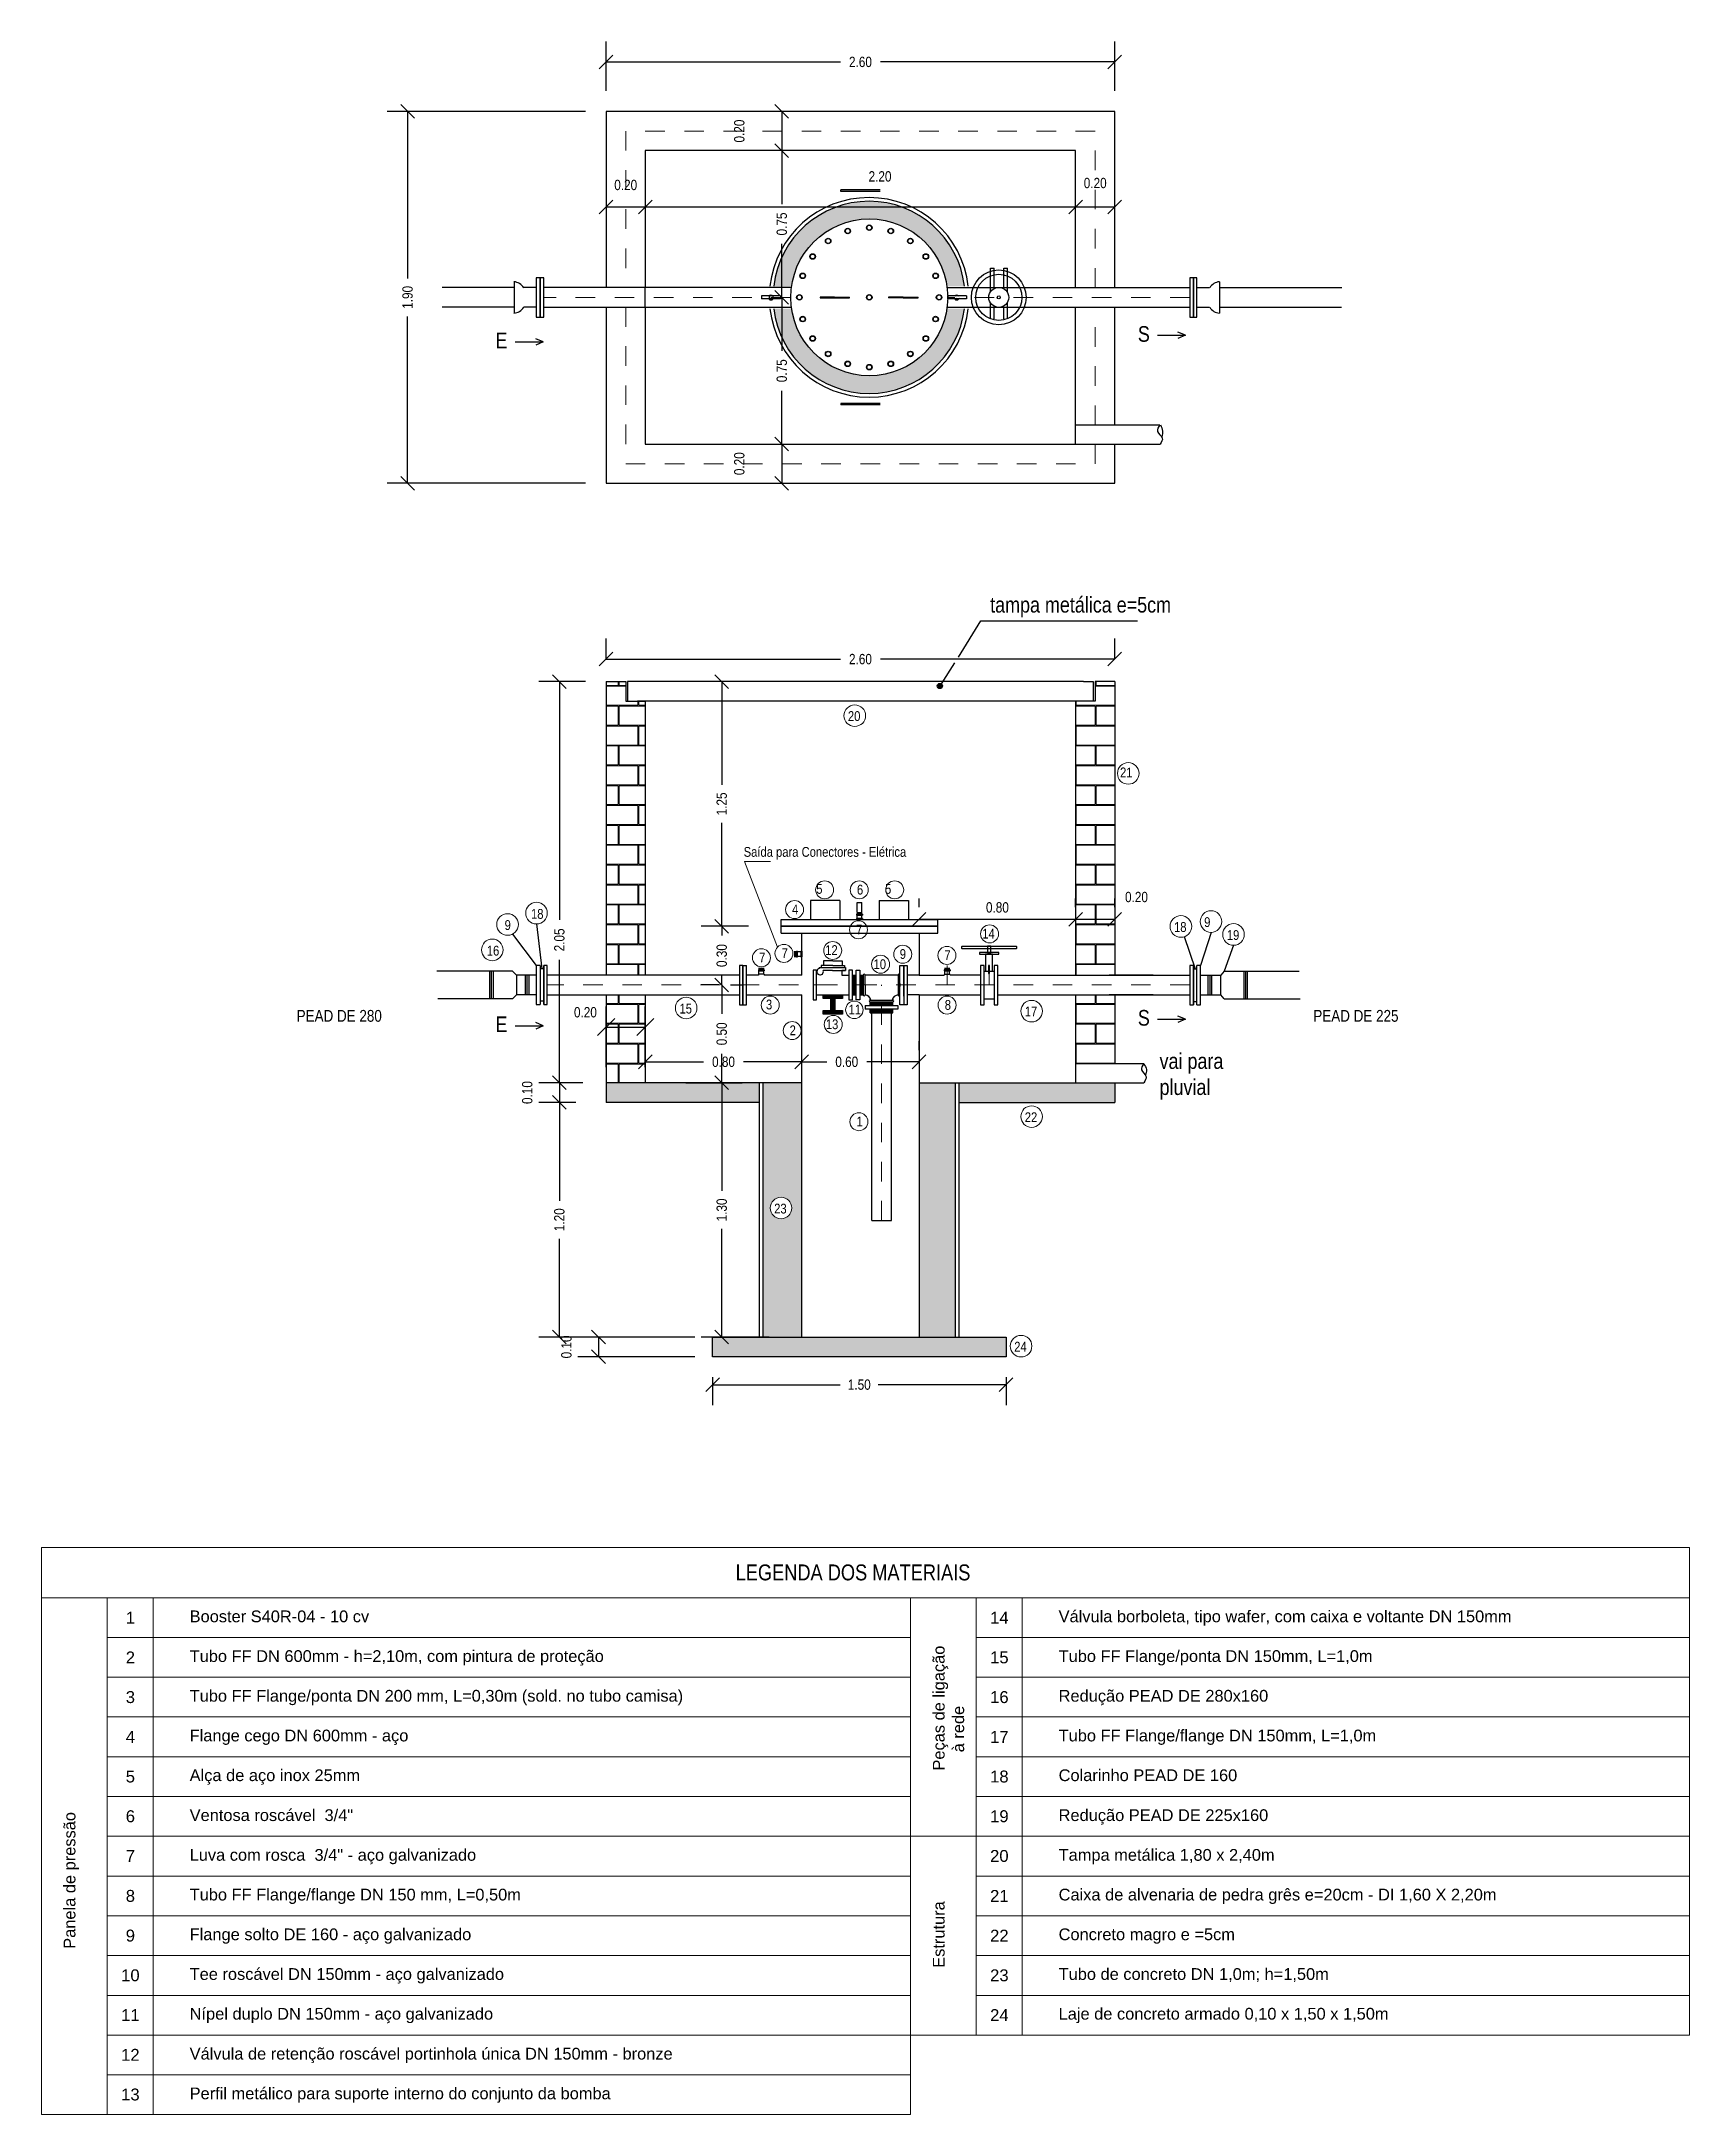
# Model space of a CAD drawing. Header units: metres. Extents: x -128.4 to -111.7, y -101.1 to -82.6.
# Drawn here: x -120.1 to -111.67, y -93.23 to -82.64 of the extents above; entities that cross this region are included whole.
import ezdxf

# ---------------------------------------------------------------- set-up
doc = ezdxf.new("R2010")
doc.units = ezdxf.units.M
doc.linetypes.add('DASHDOT', pattern=[1, 0.5, -0.25, 0, -0.25])
doc.layers.add('BAR-EIXOS', color=8, linetype='DASHDOT')
doc.layers.add('BAR-PECAS', color=7, linetype='Continuous')
doc.styles.get("Standard").update_dxf_attribs({"font": ''})
doc.styles.get('Standard').set_extended_font_data('HelmetCondensed')
doc.dimstyles.get("Standard").update_dxf_attribs({"dimtxt": 0.18, "dimasz": 0.18, "dimexe": 0.18, "dimexo": 0.0625, "dimgap": 0.09, "dimtad": 0, "dimtih": 1, "dimtoh": 1, "dimdec": 4, "dimzin": 0, "dimdsep": 46, "dimtxsty": 'Standard', "dimcen": 0.09, "dimadec": 0, "dimazin": 0, "dimtfac": 1, "dimtdec": 4, "dimtofl": 0, "dimtmove": 0, "dimatfit": 3, "dimfxl": 1, "dimtolj": 1, "dimtzin": 0, "dimarcsym": 0})
pattern_1 = [(37.5, (-119.328802, -82.806022), (-0.0007851, 0.02401439), [0, -0.01894406, 0, -0.02118744, 0, -0.0202527]), (7.5, (-119.3288, -82.806022), (0.02205708, 0.03517297), [0, -0.01021982, 0, -0.01707458, 0, -0.00654318]), (327.5, (-119.344131, -82.806022), (0.03881219, 7.052e-05), [0, -0.0062316, 0, -0.02243376, 0, -0.02928852]), (317.5, (-119.34413, -82.806022), (0.03746597, 0.01093863), [0, -0.0031158, 0, -0.014706575, 0, -0.01682532])]

msp = doc.modelspace()

# ---------------------------------------------------------------- texts
at = {"lineweight": 9}
for s, insert, char_height, width, attachment_point in [('S', (-114.493, -84.093), 0.08, 0.3302, 1), ('E', (-117.777, -84.126), 0.08, 0.3302, 1), ('tampa metálica e=5cm', (-115.248, -85.477), 0.08, 0.95056, 1), ('Saída para Conectores - Elétrica', (-116.508, -86.755), 0.05, 1.54228, 1), ('PEAD DE 280', (-118.793, -87.588), 0.06, 0.76095, 1), ('S', (-114.493, -87.588), 0.08, 0.3302, 1), ('PEAD DE 225', (-113.596, -87.588), 0.06, 0.76095, 1), ('E', (-117.777, -87.621), 0.08, 0.3302, 1), ('vai para pluvial', (-114.382, -87.809), 0.08, 0.3302, 1), ('LEGENDA DOS MATERIAIS', (-116.549, -90.463), 0.08127, 2.95556, 4), ('{\\fArial|b0|i0|c0|p34;1}', (-119.643, -90.694), 0.06095, 0.52975, 5), ('{\\fArial|b0|i0|c0|p34;Booster S40R-04 - 10 cv}', (-119.34, -90.657), 0.06, 2.06819, 1), ('{\\fArial|b0|i0|c0|p34;14}', (-115.201, -90.694), 0.06095, 0.52975, 5), ('{\\fArial|b0|i0|c0|p34;Válvula borboleta, tipo wafer, com caixa e voltante DN 150mm}', (-114.898, -90.657), 0.06, 3.52089, 1), ('{\\fArial|b0|i0|c0|p34;2}', (-119.643, -90.897), 0.06095, 0.52975, 5), ('{\\fArial|b0|i0|c0|p34;Tubo FF DN 600mm - h=2,10m, com pintura de proteção}', (-119.34, -90.86), 0.06, 3.39333, 1), ('{\\fArial|b0|i0|c0|p34;15}', (-115.201, -90.897), 0.06095, 0.52975, 5), ('{\\fArial|b0|i0|c0|p34;Tubo FF Flange/ponta DN 150mm, L=1,0m}', (-114.898, -90.86), 0.06, 2.82089, 1), ('{\\fArial|b0|i0|c0|p34;3}', (-119.643, -91.1), 0.06095, 0.52975, 5), ('{\\fArial|b0|i0|c0|p34;Tubo FF Flange/ponta DN 200 mm, L=0,30m (sold. no tubo camisa)}', (-119.34, -91.063), 0.06, 3.4607, 1), ('{\\fArial|b0|i0|c0|p34;16}', (-115.201, -91.1), 0.06095, 0.52975, 5), ('{\\fArial|b0|i0|c0|p34;Redução PEAD DE 280x160}', (-114.898, -91.063), 0.06, 2.82089, 1), ('{\\fArial|b0|i0|c0|p34;4}', (-119.643, -91.303), 0.06095, 0.52975, 5), ('{\\fArial|b0|i0|c0|p34;Flange cego DN 600mm - aço}', (-119.34, -91.266), 0.06, 3.18283, 1), ('{\\fArial|b0|i0|c0|p34;17}', (-115.201, -91.303), 0.06095, 0.52975, 5), ('{\\fArial|b0|i0|c0|p34;Tubo FF Flange/flange DN 150mm, L=1,0m}', (-114.898, -91.266), 0.06, 2.82089, 1), ('{\\fArial|b0|i0|c0|p34;5}', (-119.643, -91.506), 0.06095, 0.52975, 5), ('{\\fArial|b0|i0|c0|p34;Alça de aço inox 25mm}', (-119.34, -91.469), 0.06, 3.14072, 1), ('{\\fArial|b0|i0|c0|p34;18}', (-115.201, -91.506), 0.06095, 0.52975, 5), ('{\\fArial|b0|i0|c0|p34;Colarinho PEAD DE 160}', (-114.898, -91.469), 0.06, 2.82089, 1), ('{\\fArial|b0|i0|c0|p34;6}', (-119.643, -91.709), 0.06095, 0.52975, 5), ('{\\fArial|b0|i0|c0|p34;Ventosa roscável  3/4"}', (-119.34, -91.673), 0.06, 2.06819, 1), ('{\\fArial|b0|i0|c0|p34;19}', (-115.201, -91.709), 0.06095, 0.52975, 5), ('{\\fArial|b0|i0|c0|p34;Redução PEAD DE 225x160}', (-114.898, -91.673), 0.06, 2.82089, 1), ('{\\fArial|b0|i0|c0|p34;7}', (-119.643, -91.912), 0.06095, 0.52975, 5), ('{\\fArial|b0|i0|c0|p34;Luva com rosca  3/4" - aço galvanizado}', (-119.34, -91.876), 0.06, 3.31755, 1), ('{\\fArial|b0|i0|c0|p34;20}', (-115.201, -91.912), 0.06095, 0.52975, 5), ('{\\fArial|b0|i0|c0|p34;Tampa metálica 1,80 x 2,40m}', (-114.898, -91.876), 0.06, 3.57422, 1), ('{\\fArial|b0|i0|c0|p34;8}', (-119.643, -92.116), 0.06095, 0.52975, 5), ('{\\fArial|b0|i0|c0|p34;Tubo FF Flange/flange DN 150 mm, L=0,50m}', (-119.34, -92.079), 0.06, 3.31755, 1), ('{\\fArial|b0|i0|c0|p34;21}', (-115.201, -92.116), 0.06095, 0.52975, 5), ('{\\fArial|b0|i0|c0|p34;Caixa de alvenaria de pedra grês e=20cm - DI 1,60 X 2,20m}', (-114.898, -92.079), 0.06, 3.57422, 1), ('{\\fArial|b0|i0|c0|p34;Flange solto DE 160 - aço galvanizado}', (-119.34, -92.282), 0.06, 3.31755, 1), ('{\\fArial|b0|i0|c0|p34;Concreto magro e =5cm}', (-114.898, -92.282), 0.06, 3.52089, 1), ('{\\fArial|b0|i0|c0|p34;9}', (-119.643, -92.319), 0.06095, 0.52975, 5), ('{\\fArial|b0|i0|c0|p34;22}', (-115.201, -92.319), 0.06095, 0.52975, 5), ('{\\fArial|b0|i0|c0|p34;10}', (-119.643, -92.522), 0.06095, 0.52975, 5), ('{\\fArial|b0|i0|c0|p34;Tee roscável DN 150mm - aço galvanizado}', (-119.34, -92.485), 0.06, 3.31755, 1), ('{\\fArial|b0|i0|c0|p34;23}', (-115.201, -92.522), 0.06095, 0.52975, 5), ('{\\fArial|b0|i0|c0|p34;Tubo de concreto DN 1,0m; h=1,50m}', (-114.898, -92.485), 0.06, 3.52089, 1), ('{\\fArial|b0|i0|c0|p34;11}', (-119.643, -92.725), 0.06095, 0.52975, 5), ('{\\fArial|b0|i0|c0|p34;Nípel duplo DN 150mm - aço galvanizado}', (-119.34, -92.688), 0.06, 3.31755, 1), ('{\\fArial|b0|i0|c0|p34;24}', (-115.201, -92.725), 0.06095, 0.52975, 5), ('{\\fArial|b0|i0|c0|p34;Laje de concreto armado 0,10 x 1,50 x 1,50m}', (-114.898, -92.688), 0.06, 2.41422, 1), ('{\\fArial|b0|i0|c0|p34;12}', (-119.643, -92.928), 0.06095, 0.52975, 5), ('{\\fArial|b0|i0|c0|p34;Válvula de retenção roscável portinhola única DN 150mm - bronze}', (-119.34, -92.892), 0.06, 3.31755, 1), ('{\\fArial|b0|i0|c0|p34;13}', (-119.643, -93.131), 0.06095, 0.52975, 5), ('{\\fArial|b0|i0|c0|p34;Perfil metálico para suporte interno do conjunto da bomba}', (-119.34, -93.095), 0.06, 3.31755, 1)]:
    msp.add_mtext(s, dxfattribs=dict(at, insert=insert, char_height=char_height, width=width, attachment_point=attachment_point))
at = {"color": 6, "lineweight": 9, "char_height": 0.05, "attachment_point": 1}
for s, insert, width in [('20', (-115.975, -86.061), 1.06966), ('21', (-114.584, -86.349), 1.06966), (' 5', (-116.153, -86.944), 1.06966), ('6', (-115.929, -86.948), 1.06966), (' 5', (-115.801, -86.944), 1.06966), ('18', (-117.595, -87.072), 1.06966), ('4', (-116.261, -87.049), 1.06966), ('9', (-117.73, -87.129), 1.06966), ('7', (-115.933, -87.152), 1.06966), ('14', (-115.288, -87.173), 1.06966), ('18', (-114.308, -87.139), 1.06966), ('9', (-114.154, -87.114), 1.06966), ('19', (-114.038, -87.18), 1.06966), ('16', (-117.821, -87.26), 1.06966), ('7', (-116.429, -87.295), 1.06966), ('7', (-116.314, -87.273), 1.06966), ('12', (-116.091, -87.257), 1.06966), ('9', (-115.71, -87.277), 1.06966), ('7', (-115.482, -87.283), 1.06966), ('10', (-115.844, -87.329), 1.06966), ('15', (-116.836, -87.556), 1.06966), ('3', (-116.394, -87.535), 1.06966), ('11', (-115.972, -87.561), 1.08852), ('8', (-115.48, -87.537), 1.06966), ('17', (-115.071, -87.571), 1.06966), ('2', (-116.273, -87.667), 1.06966), ('13', (-116.088, -87.636), 1.06966), ('1', (-115.931, -88.133), 1.06966), ('22', (-115.071, -88.111), 1.06966), ('23', (-116.352, -88.578), 1.06966), ('24', (-115.125, -89.284), 1.06966)]:
    msp.add_mtext(s, dxfattribs=dict(at, insert=insert, width=width))
at = {"lineweight": 9, "char_height": 0.06, "width": 3.57422, "attachment_point": 1, "rotation": 90}
for s, insert in [('{\\fArial|b0|i0|c0|p34;Peças de ligação \\P    à rede}', (-115.541, -91.475)), ('{\\fArial|b0|i0|c0|p34;Panela de pressão}', (-119.984, -92.386)), ('{\\fArial|b0|i0|c0|p34;Estrutura}', (-115.541, -92.483))]:
    msp.add_mtext(s, dxfattribs=dict(at, insert=insert))

# ---------------------------------------------------------------- blocks, each defined once
blk = doc.blocks.new('_Oblique')
at = {"color": 0, "linetype": 'ByBlock', "lineweight": -2}
blk.add_line((-0.5, -0.5), (0.5, 0.5), dxfattribs=at)
blk = doc.blocks.new('*D1')
at = {"layer": 'BAR-PECAS', "color": 0, "lineweight": -2, "ltscale": 0.05, "transparency": 16777216}
for p, q in [((-117.211, -85.797), (-117.211, -85.69)), ((-114.611, -85.794), (-114.611, -85.69)), ((-117.211, -85.795), (-116.013, -85.795)), ((-114.611, -85.795), (-115.809, -85.795))]:
    blk.add_line(p, q, dxfattribs=at)
at = {"layer": 'DEFPOINTS', "color": 0, "ltscale": 0.05, "transparency": 16777216}
for p in [(-114.611, -85.795), (-117.211, -85.902), (-114.611, -85.899)]:
    blk.add_point(p, dxfattribs=at)
at = {"layer": 'BAR-PECAS', "color": 0, "lineweight": -2, "ltscale": 0.05, "transparency": 16777216, "xscale": 0.07, "yscale": 0.07, "zscale": 0.07, "rotation": 180}
blk.add_blockref('_Oblique', (-117.211, -85.795), dxfattribs=at)
at = {"layer": 'BAR-PECAS', "color": 0, "lineweight": -2, "ltscale": 0.05, "transparency": 16777216, "xscale": 0.07, "yscale": 0.07, "zscale": 0.07}
blk.add_blockref('_Oblique', (-114.611, -85.795), dxfattribs=at)
at = {"layer": 'BAR-PECAS', "color": 0, "lineweight": 9, "ltscale": 0.05, "transparency": 16777216, "insert": (-115.911, -85.795), "char_height": 0.0525, "attachment_point": 5}
blk.add_mtext('\\A1;2.60', dxfattribs=at)
blk = doc.blocks.new('_DOTSMALL')
at = {"color": 0, "linetype": 'ByBlock', "const_width": 0.5}
blk.add_lwpolyline([(-0.0625, 0, 1), (0.0625, 0, 1)], format="xyb", close=True, dxfattribs=at)
blk = doc.blocks.new('*D2')
at = {"layer": 'BAR-PECAS', "color": 0, "lineweight": -2, "ltscale": 0.05, "transparency": 16777216}
for p, q in [((-117.366, -88.06), (-117.555, -88.06)), ((-117.45, -88.06), (-117.45, -88.563)), ((-117.45, -89.26), (-117.45, -88.757)), ((-116.758, -89.26), (-117.555, -89.26))]:
    blk.add_line(p, q, dxfattribs=at)
at = {"layer": 'DEFPOINTS', "color": 0, "ltscale": 0.05, "transparency": 16777216}
for p in [(-117.261, -88.06), (-117.45, -89.26), (-116.653, -89.26)]:
    blk.add_point(p, dxfattribs=at)
at = {"layer": 'BAR-PECAS', "color": 0, "lineweight": -2, "ltscale": 0.05, "transparency": 16777216, "xscale": 0.07, "yscale": 0.07, "zscale": 0.07}
for p, rotation in [((-117.45, -88.06), 90), ((-117.45, -89.26), 270)]:
    blk.add_blockref('_Oblique', p, dxfattribs=dict(at, rotation=rotation))
at = {"layer": 'BAR-PECAS', "color": 0, "lineweight": 9, "ltscale": 0.05, "transparency": 16777216, "insert": (-117.45, -88.66), "char_height": 0.0525, "attachment_point": 5, "rotation": 90}
blk.add_mtext('\\A1;1.20', dxfattribs=at)
blk = doc.blocks.new('*D3')
at = {"layer": 'BAR-PECAS', "color": 0, "lineweight": -2, "ltscale": 0.05, "transparency": 16777216}
for p, q in [((-116.758, -89.26), (-117.355, -89.26)), ((-117.25, -89.26), (-117.25, -89.36)), ((-116.758, -89.36), (-117.355, -89.36))]:
    blk.add_line(p, q, dxfattribs=at)
at = {"layer": 'DEFPOINTS', "color": 0, "ltscale": 0.05, "transparency": 16777216}
for p in [(-116.653, -89.26), (-117.25, -89.36), (-116.653, -89.36)]:
    blk.add_point(p, dxfattribs=at)
at = {"layer": 'BAR-PECAS', "color": 0, "lineweight": -2, "ltscale": 0.05, "transparency": 16777216, "xscale": 0.07, "yscale": 0.07, "zscale": 0.07}
for p, rotation in [((-117.25, -89.26), 90), ((-117.25, -89.36), 270)]:
    blk.add_blockref('_Oblique', p, dxfattribs=dict(at, rotation=rotation))
at = {"layer": 'BAR-PECAS', "color": 0, "lineweight": 9, "ltscale": 0.05, "transparency": 16777216, "insert": (-117.414, -89.31), "char_height": 0.0525, "attachment_point": 5, "rotation": 90}
blk.add_mtext('\\A1;0.10', dxfattribs=at)
blk = doc.blocks.new('*D4')
at = {"layer": 'BAR-PECAS', "color": 0, "lineweight": -2, "ltscale": 0.05, "transparency": 16777216}
blk.add_line((-117.011, -83.484), (-114.811, -83.484), dxfattribs=at)
at = {"layer": 'DEFPOINTS', "color": 0, "ltscale": 0.05, "transparency": 16777216}
for p in [(-117.011, -83.484), (-114.811, -83.484), (-114.811, -83.484)]:
    blk.add_point(p, dxfattribs=at)
at = {"layer": 'BAR-PECAS', "color": 0, "lineweight": -2, "ltscale": 0.05, "transparency": 16777216, "xscale": 0.07, "yscale": 0.07, "zscale": 0.07, "rotation": 180}
blk.add_blockref('_Oblique', (-117.011, -83.484), dxfattribs=at)
at = {"layer": 'BAR-PECAS', "color": 0, "lineweight": -2, "ltscale": 0.05, "transparency": 16777216, "xscale": 0.07, "yscale": 0.07, "zscale": 0.07}
blk.add_blockref('_Oblique', (-114.811, -83.484), dxfattribs=at)
at = {"layer": 'BAR-PECAS', "color": 0, "lineweight": 9, "ltscale": 0.05, "transparency": 16777216, "insert": (-115.811, -83.328), "char_height": 0.0525, "attachment_point": 5}
blk.add_mtext('\\A1;2.20', dxfattribs=at)
blk = doc.blocks.new('*D5')
at = {"layer": 'BAR-PECAS', "color": 0, "lineweight": -2, "ltscale": 0.05, "transparency": 16777216}
for p, q in [((-117.316, -85.91), (-117.555, -85.91)), ((-117.45, -85.91), (-117.45, -87.128)), ((-117.45, -87.96), (-117.45, -87.331)), ((-117.331, -87.96), (-117.555, -87.96))]:
    blk.add_line(p, q, dxfattribs=at)
at = {"layer": 'DEFPOINTS', "color": 0, "ltscale": 0.05, "transparency": 16777216}
for p in [(-117.211, -85.91), (-117.45, -87.96), (-117.226, -87.96)]:
    blk.add_point(p, dxfattribs=at)
at = {"layer": 'BAR-PECAS', "color": 0, "lineweight": -2, "ltscale": 0.05, "transparency": 16777216, "xscale": 0.07, "yscale": 0.07, "zscale": 0.07}
for p, rotation in [((-117.45, -85.91), 90), ((-117.45, -87.96), 270)]:
    blk.add_blockref('_Oblique', p, dxfattribs=dict(at, rotation=rotation))
at = {"layer": 'BAR-PECAS', "color": 0, "lineweight": 9, "ltscale": 0.05, "transparency": 16777216, "insert": (-117.45, -87.23), "char_height": 0.0525, "attachment_point": 5, "rotation": 90}
blk.add_mtext('\\A1;2.05', dxfattribs=at)
blk = doc.blocks.new('*D6')
at = {"layer": 'BAR-PECAS', "color": 0, "lineweight": -2, "ltscale": 0.05, "transparency": 16777216}
for p, q in [((-117.331, -87.96), (-117.555, -87.96)), ((-117.45, -87.96), (-117.45, -88.06)), ((-117.366, -88.06), (-117.555, -88.06))]:
    blk.add_line(p, q, dxfattribs=at)
at = {"layer": 'DEFPOINTS', "color": 0, "ltscale": 0.05, "transparency": 16777216}
for p in [(-117.226, -87.96), (-117.45, -88.06), (-117.261, -88.06)]:
    blk.add_point(p, dxfattribs=at)
at = {"layer": 'BAR-PECAS', "color": 0, "lineweight": -2, "ltscale": 0.05, "transparency": 16777216, "xscale": 0.07, "yscale": 0.07, "zscale": 0.07}
for p, rotation in [((-117.45, -87.96), 90), ((-117.45, -88.06), 270)]:
    blk.add_blockref('_Oblique', p, dxfattribs=dict(at, rotation=rotation))
at = {"layer": 'BAR-PECAS', "color": 0, "lineweight": 9, "ltscale": 0.05, "transparency": 16777216, "insert": (-117.614, -88.01), "char_height": 0.0525, "attachment_point": 5, "rotation": 90}
blk.add_mtext('\\A1;0.10', dxfattribs=at)
blk = doc.blocks.new('*D7')
at = {"layer": 'BAR-PECAS', "color": 0, "lineweight": -2, "ltscale": 0.05, "transparency": 16777216}
blk.add_line((-117.211, -83.484), (-117.011, -83.484), dxfattribs=at)
at = {"layer": 'DEFPOINTS', "color": 0, "ltscale": 0.05, "transparency": 16777216}
for p in [(-117.211, -83.484), (-117.011, -83.484), (-117.011, -83.484)]:
    blk.add_point(p, dxfattribs=at)
at = {"layer": 'BAR-PECAS', "color": 0, "lineweight": -2, "ltscale": 0.05, "transparency": 16777216, "xscale": 0.07, "yscale": 0.07, "zscale": 0.07, "rotation": 180}
blk.add_blockref('_Oblique', (-117.211, -83.484), dxfattribs=at)
at = {"layer": 'BAR-PECAS', "color": 0, "lineweight": -2, "ltscale": 0.05, "transparency": 16777216, "xscale": 0.07, "yscale": 0.07, "zscale": 0.07}
blk.add_blockref('_Oblique', (-117.011, -83.484), dxfattribs=at)
at = {"layer": 'BAR-PECAS', "color": 0, "lineweight": 9, "ltscale": 0.05, "transparency": 16777216, "insert": (-117.111, -83.372), "char_height": 0.0525, "attachment_point": 5}
blk.add_mtext('\\A1;0.20', dxfattribs=at)
blk = doc.blocks.new('*D8')
at = {"layer": 'BAR-PECAS', "color": 0, "lineweight": -2, "ltscale": 0.05, "transparency": 16777216}
for p, q in [((-116.483, -87.16), (-116.725, -87.16)), ((-116.62, -87.16), (-116.62, -87.208)), ((-116.635, -87.46), (-116.725, -87.46)), ((-116.62, -87.46), (-116.62, -87.412))]:
    blk.add_line(p, q, dxfattribs=at)
at = {"layer": 'DEFPOINTS', "color": 0, "ltscale": 0.05, "transparency": 16777216}
for p in [(-116.378, -87.16), (-116.62, -87.46), (-116.53, -87.46)]:
    blk.add_point(p, dxfattribs=at)
at = {"layer": 'BAR-PECAS', "color": 0, "lineweight": -2, "ltscale": 0.05, "transparency": 16777216, "xscale": 0.07, "yscale": 0.07, "zscale": 0.07}
for p, rotation in [((-116.62, -87.16), 90), ((-116.62, -87.46), 270)]:
    blk.add_blockref('_Oblique', p, dxfattribs=dict(at, rotation=rotation))
at = {"layer": 'BAR-PECAS', "color": 0, "lineweight": 9, "ltscale": 0.05, "transparency": 16777216, "insert": (-116.62, -87.31), "char_height": 0.0525, "attachment_point": 5, "rotation": 90}
blk.add_mtext('\\A1;0.30', dxfattribs=at)
blk = doc.blocks.new('*D9')
at = {"layer": 'BAR-PECAS', "color": 0, "lineweight": -2, "ltscale": 0.05, "transparency": 16777216}
for p, q in [((-115.611, -87.063), (-115.611, -87.019)), ((-114.811, -87.063), (-114.811, -87.019)), ((-115.611, -87.124), (-114.811, -87.124))]:
    blk.add_line(p, q, dxfattribs=at)
at = {"layer": 'DEFPOINTS', "color": 0, "ltscale": 0.05, "transparency": 16777216}
for p in [(-115.611, -87.168), (-114.811, -87.124), (-114.811, -87.168)]:
    blk.add_point(p, dxfattribs=at)
at = {"layer": 'BAR-PECAS', "color": 0, "lineweight": -2, "ltscale": 0.05, "transparency": 16777216, "xscale": 0.07, "yscale": 0.07, "zscale": 0.07, "rotation": 180}
blk.add_blockref('_Oblique', (-115.611, -87.124), dxfattribs=at)
at = {"layer": 'BAR-PECAS', "color": 0, "lineweight": -2, "ltscale": 0.05, "transparency": 16777216, "xscale": 0.07, "yscale": 0.07, "zscale": 0.07}
blk.add_blockref('_Oblique', (-114.811, -87.124), dxfattribs=at)
at = {"layer": 'BAR-PECAS', "color": 0, "lineweight": 9, "ltscale": 0.05, "transparency": 16777216, "insert": (-115.211, -87.064), "char_height": 0.0525, "attachment_point": 5}
blk.add_mtext('\\A1;0.80', dxfattribs=at)
blk = doc.blocks.new('*D10')
at = {"layer": 'BAR-PECAS', "color": 0, "lineweight": -2, "ltscale": 0.05, "transparency": 16777216}
for p, q in [((-116.211, -87.793), (-116.211, -87.748)), ((-115.611, -87.793), (-115.611, -87.748)), ((-116.211, -87.853), (-116.083, -87.853)), ((-115.611, -87.853), (-115.879, -87.853))]:
    blk.add_line(p, q, dxfattribs=at)
at = {"layer": 'DEFPOINTS', "color": 0, "ltscale": 0.05, "transparency": 16777216}
for p in [(-116.211, -87.898), (-115.611, -87.853), (-115.611, -87.898)]:
    blk.add_point(p, dxfattribs=at)
at = {"layer": 'BAR-PECAS', "color": 0, "lineweight": -2, "ltscale": 0.05, "transparency": 16777216, "xscale": 0.07, "yscale": 0.07, "zscale": 0.07, "rotation": 180}
blk.add_blockref('_Oblique', (-116.211, -87.853), dxfattribs=at)
at = {"layer": 'BAR-PECAS', "color": 0, "lineweight": -2, "ltscale": 0.05, "transparency": 16777216, "xscale": 0.07, "yscale": 0.07, "zscale": 0.07}
blk.add_blockref('_Oblique', (-115.611, -87.853), dxfattribs=at)
at = {"layer": 'BAR-PECAS', "color": 0, "lineweight": 9, "ltscale": 0.05, "transparency": 16777216, "insert": (-115.981, -87.853), "char_height": 0.0525, "attachment_point": 5}
blk.add_mtext('\\A1;0.60', dxfattribs=at)
blk = doc.blocks.new('*D18')
at = {"layer": 'BAR-PECAS', "color": 0, "lineweight": -2, "ltscale": 0.05, "transparency": 16777216}
for p, q in [((-114.811, -87.063), (-114.811, -87.019)), ((-114.611, -87.063), (-114.611, -87.019)), ((-114.811, -87.124), (-114.611, -87.124))]:
    blk.add_line(p, q, dxfattribs=at)
at = {"layer": 'DEFPOINTS', "color": 0, "ltscale": 0.05, "transparency": 16777216}
for p in [(-114.811, -87.168), (-114.611, -87.124), (-114.611, -87.168)]:
    blk.add_point(p, dxfattribs=at)
at = {"layer": 'BAR-PECAS', "color": 0, "lineweight": -2, "ltscale": 0.05, "transparency": 16777216, "xscale": 0.07, "yscale": 0.07, "zscale": 0.07, "rotation": 180}
blk.add_blockref('_Oblique', (-114.811, -87.124), dxfattribs=at)
at = {"layer": 'BAR-PECAS', "color": 0, "lineweight": -2, "ltscale": 0.05, "transparency": 16777216, "xscale": 0.07, "yscale": 0.07, "zscale": 0.07}
blk.add_blockref('_Oblique', (-114.611, -87.124), dxfattribs=at)
at = {"layer": 'BAR-PECAS', "color": 0, "lineweight": 9, "ltscale": 0.05, "transparency": 16777216, "insert": (-114.5, -87.011), "char_height": 0.0525, "attachment_point": 5}
blk.add_mtext('\\A1;0.20', dxfattribs=at)
blk = doc.blocks.new('*D11')
at = {"layer": 'BAR-PECAS', "color": 0, "lineweight": -2, "ltscale": 0.05, "transparency": 16777216}
for p, q in [((-116.377, -87.96), (-116.725, -87.96)), ((-116.62, -87.96), (-116.62, -88.513)), ((-116.62, -89.26), (-116.62, -88.707)), ((-116.377, -89.26), (-116.725, -89.26))]:
    blk.add_line(p, q, dxfattribs=at)
at = {"layer": 'DEFPOINTS', "color": 0, "ltscale": 0.05, "transparency": 16777216}
for p in [(-116.272, -87.96), (-116.62, -89.26), (-116.272, -89.26)]:
    blk.add_point(p, dxfattribs=at)
at = {"layer": 'BAR-PECAS', "color": 0, "lineweight": -2, "ltscale": 0.05, "transparency": 16777216, "xscale": 0.07, "yscale": 0.07, "zscale": 0.07}
for p, rotation in [((-116.62, -87.96), 90), ((-116.62, -89.26), 270)]:
    blk.add_blockref('_Oblique', p, dxfattribs=dict(at, rotation=rotation))
at = {"layer": 'BAR-PECAS', "color": 0, "lineweight": 9, "ltscale": 0.05, "transparency": 16777216, "insert": (-116.62, -88.61), "char_height": 0.0525, "attachment_point": 5, "rotation": 90}
blk.add_mtext('\\A1;1.30', dxfattribs=at)
blk = doc.blocks.new('*D12')
at = {"layer": 'BAR-PECAS', "color": 0, "lineweight": -2, "ltscale": 0.05, "transparency": 16777216}
for p, q in [((-116.667, -89.465), (-116.667, -89.608)), ((-116.667, -89.503), (-116.014, -89.503)), ((-115.167, -89.503), (-115.82, -89.503)), ((-115.167, -89.465), (-115.167, -89.608))]:
    blk.add_line(p, q, dxfattribs=at)
at = {"layer": 'DEFPOINTS', "color": 0, "ltscale": 0.05, "transparency": 16777216}
for p in [(-116.667, -89.36), (-115.167, -89.36), (-115.167, -89.503)]:
    blk.add_point(p, dxfattribs=at)
at = {"layer": 'BAR-PECAS', "color": 0, "lineweight": -2, "ltscale": 0.05, "transparency": 16777216, "xscale": 0.07, "yscale": 0.07, "zscale": 0.07, "rotation": 180}
blk.add_blockref('_Oblique', (-116.667, -89.503), dxfattribs=at)
at = {"layer": 'BAR-PECAS', "color": 0, "lineweight": -2, "ltscale": 0.05, "transparency": 16777216, "xscale": 0.07, "yscale": 0.07, "zscale": 0.07}
blk.add_blockref('_Oblique', (-115.167, -89.503), dxfattribs=at)
at = {"layer": 'BAR-PECAS', "color": 0, "lineweight": 9, "ltscale": 0.05, "transparency": 16777216, "insert": (-115.917, -89.503), "char_height": 0.0525, "attachment_point": 5}
blk.add_mtext('\\A1;1.50', dxfattribs=at)
blk = doc.blocks.new('*D13')
at = {"layer": 'BAR-PECAS', "color": 0, "lineweight": -2, "ltscale": 0.05, "transparency": 16777216}
blk.add_line((-116.313, -84.696), (-116.313, -84.896), dxfattribs=at)
at = {"layer": 'DEFPOINTS', "color": 0, "ltscale": 0.05, "transparency": 16777216}
for p in [(-116.313, -84.696), (-116.313, -84.896), (-116.313, -84.896)]:
    blk.add_point(p, dxfattribs=at)
at = {"layer": 'BAR-PECAS', "color": 0, "lineweight": -2, "ltscale": 0.05, "transparency": 16777216, "xscale": 0.07, "yscale": 0.07, "zscale": 0.07}
for p, rotation in [((-116.313, -84.696), 90), ((-116.313, -84.896), 270)]:
    blk.add_blockref('_Oblique', p, dxfattribs=dict(at, rotation=rotation))
at = {"layer": 'BAR-PECAS', "color": 0, "lineweight": 9, "ltscale": 0.05, "transparency": 16777216, "insert": (-116.53, -84.796), "char_height": 0.0525, "attachment_point": 5, "rotation": 90}
blk.add_mtext('\\A1;0.20', dxfattribs=at)
blk = doc.blocks.new('*D14')
at = {"layer": 'BAR-PECAS', "color": 0, "lineweight": -2, "ltscale": 0.05, "transparency": 16777216}
for p, q in [((-116.313, -83.946), (-116.313, -84.22)), ((-116.313, -84.696), (-116.313, -84.423))]:
    blk.add_line(p, q, dxfattribs=at)
at = {"layer": 'DEFPOINTS', "color": 0, "ltscale": 0.05, "transparency": 16777216}
for p in [(-116.313, -83.946), (-116.313, -84.696), (-116.313, -84.696)]:
    blk.add_point(p, dxfattribs=at)
at = {"layer": 'BAR-PECAS', "color": 0, "lineweight": -2, "ltscale": 0.05, "transparency": 16777216, "xscale": 0.07, "yscale": 0.07, "zscale": 0.07}
for p, rotation in [((-116.313, -83.946), 90), ((-116.313, -84.696), 270)]:
    blk.add_blockref('_Oblique', p, dxfattribs=dict(at, rotation=rotation))
at = {"layer": 'BAR-PECAS', "color": 0, "lineweight": 9, "ltscale": 0.05, "transparency": 16777216, "insert": (-116.313, -84.321), "char_height": 0.0525, "attachment_point": 5, "rotation": 90}
blk.add_mtext('\\A1;0.75', dxfattribs=at)
blk = doc.blocks.new('*D15')
at = {"layer": 'BAR-PECAS', "color": 0, "lineweight": -2, "ltscale": 0.05, "transparency": 16777216}
for p, q in [((-116.313, -83.196), (-116.313, -83.47)), ((-116.313, -83.946), (-116.313, -83.673))]:
    blk.add_line(p, q, dxfattribs=at)
at = {"layer": 'DEFPOINTS', "color": 0, "ltscale": 0.05, "transparency": 16777216}
for p in [(-116.313, -83.196), (-116.313, -83.946), (-116.313, -83.946)]:
    blk.add_point(p, dxfattribs=at)
at = {"layer": 'BAR-PECAS', "color": 0, "lineweight": -2, "ltscale": 0.05, "transparency": 16777216, "xscale": 0.07, "yscale": 0.07, "zscale": 0.07}
for p, rotation in [((-116.313, -83.196), 90), ((-116.313, -83.946), 270)]:
    blk.add_blockref('_Oblique', p, dxfattribs=dict(at, rotation=rotation))
at = {"layer": 'BAR-PECAS', "color": 0, "lineweight": 9, "ltscale": 0.05, "transparency": 16777216, "insert": (-116.313, -83.571), "char_height": 0.0525, "attachment_point": 5, "rotation": 90}
blk.add_mtext('\\A1;0.75', dxfattribs=at)
blk = doc.blocks.new('*D16')
at = {"layer": 'BAR-PECAS', "color": 0, "lineweight": -2, "ltscale": 0.05, "transparency": 16777216}
blk.add_line((-114.811, -83.484), (-114.611, -83.484), dxfattribs=at)
at = {"layer": 'DEFPOINTS', "color": 0, "ltscale": 0.05, "transparency": 16777216}
for p in [(-114.811, -83.484), (-114.611, -83.484), (-114.611, -83.484)]:
    blk.add_point(p, dxfattribs=at)
at = {"layer": 'BAR-PECAS', "color": 0, "lineweight": -2, "ltscale": 0.05, "transparency": 16777216, "xscale": 0.07, "yscale": 0.07, "zscale": 0.07, "rotation": 180}
blk.add_blockref('_Oblique', (-114.811, -83.484), dxfattribs=at)
at = {"layer": 'BAR-PECAS', "color": 0, "lineweight": -2, "ltscale": 0.05, "transparency": 16777216, "xscale": 0.07, "yscale": 0.07, "zscale": 0.07}
blk.add_blockref('_Oblique', (-114.611, -83.484), dxfattribs=at)
at = {"layer": 'BAR-PECAS', "color": 0, "lineweight": 9, "ltscale": 0.05, "transparency": 16777216, "insert": (-114.711, -83.362), "char_height": 0.0525, "attachment_point": 5}
blk.add_mtext('\\A1;0.20', dxfattribs=at)
blk = doc.blocks.new('*D17')
at = {"layer": 'BAR-PECAS', "color": 0, "lineweight": -2, "ltscale": 0.05, "transparency": 16777216}
blk.add_line((-116.313, -82.996), (-116.313, -83.196), dxfattribs=at)
at = {"layer": 'DEFPOINTS', "color": 0, "ltscale": 0.05, "transparency": 16777216}
for p in [(-116.313, -82.996), (-116.313, -83.196), (-116.313, -83.196)]:
    blk.add_point(p, dxfattribs=at)
at = {"layer": 'BAR-PECAS', "color": 0, "lineweight": -2, "ltscale": 0.05, "transparency": 16777216, "xscale": 0.07, "yscale": 0.07, "zscale": 0.07}
for p, rotation in [((-116.313, -82.996), 90), ((-116.313, -83.196), 270)]:
    blk.add_blockref('_Oblique', p, dxfattribs=dict(at, rotation=rotation))
at = {"layer": 'BAR-PECAS', "color": 0, "lineweight": 9, "ltscale": 0.05, "transparency": 16777216, "insert": (-116.53, -83.096), "char_height": 0.0525, "attachment_point": 5, "rotation": 90}
blk.add_mtext('\\A1;0.20', dxfattribs=at)
blk = doc.blocks.new('*D19')
at = {"layer": 'BAR-PECAS', "color": 0, "lineweight": -2, "ltscale": 0.05, "transparency": 16777216}
for p, q in [((-116.62, -85.91), (-116.62, -86.438)), ((-116.62, -87.16), (-116.62, -86.632)), ((-116.483, -87.16), (-116.725, -87.16))]:
    blk.add_line(p, q, dxfattribs=at)
at = {"layer": 'DEFPOINTS', "color": 0, "ltscale": 0.05, "transparency": 16777216}
for p in [(-116.62, -85.91), (-116.62, -85.91), (-116.378, -87.16)]:
    blk.add_point(p, dxfattribs=at)
at = {"layer": 'BAR-PECAS', "color": 0, "lineweight": -2, "ltscale": 0.05, "transparency": 16777216, "xscale": 0.07, "yscale": 0.07, "zscale": 0.07}
for p, rotation in [((-116.62, -85.91), 90), ((-116.62, -87.16), 270)]:
    blk.add_blockref('_Oblique', p, dxfattribs=dict(at, rotation=rotation))
at = {"layer": 'BAR-PECAS', "color": 0, "lineweight": 9, "ltscale": 0.05, "transparency": 16777216, "insert": (-116.62, -86.535), "char_height": 0.0525, "attachment_point": 5, "rotation": 90}
blk.add_mtext('\\A1;1.25', dxfattribs=at)
blk = doc.blocks.new('*D20')
at = {"layer": 'BAR-PECAS', "color": 0, "lineweight": -2, "ltscale": 0.05, "transparency": 16777216}
for p, q in [((-117.211, -87.881), (-117.211, -87.57)), ((-117.011, -87.881), (-117.011, -87.57)), ((-117.211, -87.675), (-117.011, -87.675))]:
    blk.add_line(p, q, dxfattribs=at)
at = {"layer": 'DEFPOINTS', "color": 0, "ltscale": 0.05, "transparency": 16777216}
for p in [(-117.011, -87.675), (-117.211, -87.986), (-117.011, -87.986)]:
    blk.add_point(p, dxfattribs=at)
at = {"layer": 'BAR-PECAS', "color": 0, "lineweight": -2, "ltscale": 0.05, "transparency": 16777216, "xscale": 0.08750000000000001, "yscale": 0.08750000000000001, "zscale": 0.08750000000000001, "rotation": 180}
blk.add_blockref('_Oblique', (-117.211, -87.675), dxfattribs=at)
at = {"layer": 'BAR-PECAS', "color": 0, "lineweight": -2, "ltscale": 0.05, "transparency": 16777216, "xscale": 0.08750000000000001, "yscale": 0.08750000000000001, "zscale": 0.08750000000000001}
blk.add_blockref('_Oblique', (-117.011, -87.675), dxfattribs=at)
at = {"layer": 'BAR-PECAS', "color": 0, "lineweight": 9, "ltscale": 0.05, "transparency": 16777216, "insert": (-117.317, -87.6), "char_height": 0.0525, "attachment_point": 5}
blk.add_mtext('\\A1;0.20', dxfattribs=at)
blk = doc.blocks.new('*D21')
at = {"layer": 'BAR-PECAS', "color": 0, "lineweight": -2, "ltscale": 0.05, "transparency": 16777216}
for p, q in [((-116.62, -87.46), (-116.62, -87.608)), ((-116.575, -87.46), (-116.515, -87.46)), ((-116.62, -87.96), (-116.62, -87.812)), ((-116.803, -87.96), (-116.515, -87.96))]:
    blk.add_line(p, q, dxfattribs=at)
at = {"layer": 'DEFPOINTS', "color": 0, "ltscale": 0.05, "transparency": 16777216}
for p in [(-116.68, -87.46), (-116.62, -87.46), (-116.908, -87.96)]:
    blk.add_point(p, dxfattribs=at)
at = {"layer": 'BAR-PECAS', "color": 0, "lineweight": -2, "ltscale": 0.05, "transparency": 16777216, "xscale": 0.07, "yscale": 0.07, "zscale": 0.07}
for p, rotation in [((-116.62, -87.46), 90), ((-116.62, -87.96), 270)]:
    blk.add_blockref('_Oblique', p, dxfattribs=dict(at, rotation=rotation))
at = {"layer": 'BAR-PECAS', "color": 0, "lineweight": 9, "ltscale": 0.05, "transparency": 16777216, "insert": (-116.62, -87.71), "char_height": 0.0525, "attachment_point": 5, "rotation": 90}
blk.add_mtext('\\A1;0.50', dxfattribs=at)
blk = doc.blocks.new('*D22')
at = {"layer": 'BAR-PECAS', "color": 0, "lineweight": -2, "ltscale": 0.05, "transparency": 16777216}
for p, q in [((-116.211, -87.793), (-116.211, -87.748)), ((-117.011, -87.853), (-116.713, -87.853)), ((-116.211, -87.853), (-116.509, -87.853))]:
    blk.add_line(p, q, dxfattribs=at)
at = {"layer": 'DEFPOINTS', "color": 0, "ltscale": 0.05, "transparency": 16777216}
for p in [(-117.011, -87.853), (-117.011, -87.853), (-116.211, -87.898)]:
    blk.add_point(p, dxfattribs=at)
at = {"layer": 'BAR-PECAS', "color": 0, "lineweight": -2, "ltscale": 0.05, "transparency": 16777216, "xscale": 0.07, "yscale": 0.07, "zscale": 0.07, "rotation": 180}
blk.add_blockref('_Oblique', (-117.011, -87.853), dxfattribs=at)
at = {"layer": 'BAR-PECAS', "color": 0, "lineweight": -2, "ltscale": 0.05, "transparency": 16777216, "xscale": 0.07, "yscale": 0.07, "zscale": 0.07}
blk.add_blockref('_Oblique', (-116.211, -87.853), dxfattribs=at)
at = {"layer": 'BAR-PECAS', "color": 0, "lineweight": 9, "ltscale": 0.05, "transparency": 16777216, "insert": (-116.611, -87.853), "char_height": 0.0525, "attachment_point": 5}
blk.add_mtext('\\A1;0.80', dxfattribs=at)
blk = doc.blocks.new('*D23')
at = {"layer": 'BAR-PECAS', "color": 0, "lineweight": -2, "ltscale": 0.05, "transparency": 16777216}
for p, q in [((-117.316, -82.996), (-118.331, -82.996)), ((-118.226, -82.996), (-118.226, -83.85)), ((-118.226, -84.896), (-118.226, -84.043)), ((-117.316, -84.896), (-118.331, -84.896))]:
    blk.add_line(p, q, dxfattribs=at)
at = {"layer": 'DEFPOINTS', "color": 0, "ltscale": 0.05, "transparency": 16777216}
for p in [(-117.211, -82.996), (-118.226, -84.896), (-117.211, -84.896)]:
    blk.add_point(p, dxfattribs=at)
at = {"layer": 'BAR-PECAS', "color": 0, "lineweight": -2, "ltscale": 0.05, "transparency": 16777216, "xscale": 0.07, "yscale": 0.07, "zscale": 0.07}
for p, rotation in [((-118.226, -82.996), 90), ((-118.226, -84.896), 270)]:
    blk.add_blockref('_Oblique', p, dxfattribs=dict(at, rotation=rotation))
at = {"layer": 'BAR-PECAS', "color": 0, "lineweight": 9, "ltscale": 0.05, "transparency": 16777216, "insert": (-118.226, -83.946), "char_height": 0.0525, "attachment_point": 5, "rotation": 90}
blk.add_mtext('\\A1;1.90', dxfattribs=at)
blk = doc.blocks.new('*D24')
at = {"layer": 'BAR-PECAS', "color": 0, "lineweight": -2, "ltscale": 0.05, "transparency": 16777216}
for p, q in [((-117.211, -82.891), (-117.211, -82.638)), ((-114.611, -82.891), (-114.611, -82.638)), ((-117.211, -82.743), (-116.013, -82.743)), ((-114.611, -82.743), (-115.809, -82.743))]:
    blk.add_line(p, q, dxfattribs=at)
at = {"layer": 'DEFPOINTS', "color": 0, "ltscale": 0.05, "transparency": 16777216}
for p in [(-114.611, -82.743), (-117.211, -82.996), (-114.611, -82.996)]:
    blk.add_point(p, dxfattribs=at)
at = {"layer": 'BAR-PECAS', "color": 0, "lineweight": -2, "ltscale": 0.05, "transparency": 16777216, "xscale": 0.07, "yscale": 0.07, "zscale": 0.07, "rotation": 180}
blk.add_blockref('_Oblique', (-117.211, -82.743), dxfattribs=at)
at = {"layer": 'BAR-PECAS', "color": 0, "lineweight": -2, "ltscale": 0.05, "transparency": 16777216, "xscale": 0.07, "yscale": 0.07, "zscale": 0.07}
blk.add_blockref('_Oblique', (-114.611, -82.743), dxfattribs=at)
at = {"layer": 'BAR-PECAS', "color": 0, "lineweight": 9, "ltscale": 0.05, "transparency": 16777216, "insert": (-115.911, -82.743), "char_height": 0.0525, "attachment_point": 5}
blk.add_mtext('\\A1;2.60', dxfattribs=at)

# ---------------------------------------------------------------- dimensions: what is measured, and where the dimension line sits
at = {"layer": 'BAR-PECAS', "color": 160, "lineweight": 9, "ltscale": 0.05}
for base, p1, p2, picture, middle in [((-114.611, -82.743), (-117.211, -82.996), (-114.611, -82.996), '*D24', (-115.911, -82.743)), ((-114.611, -85.795), (-117.211, -85.902), (-114.611, -85.899), '*D1', (-115.911, -85.795)), ((-117.011, -87.853), (-116.211, -87.898), (-117.011, -87.853), '*D22', (-116.611, -87.853)), ((-115.167, -89.503), (-116.667, -89.36), (-115.167, -89.36), '*D12', (-115.917, -89.503))]:
    dim = msp.add_linear_dim(base=base, p1=p1, p2=p2, dimstyle='Standard', override={"dimscale": 0.035, "dimtxt": 1.5, "dimasz": 2, "dimexe": 3, "dimexo": 3, "dimgap": 0.625, "dimtih": 0, "dimtoh": 0, "dimdec": 2, "dimzin": 1, "dimblk1": 'Oblique', "dimblk2": 'Oblique', "dimsah": 1, "dimcen": 2.5, "dimtdec": 2, "dimtmove": 2, "dimldrblk": 'DOTSMALL'}, dxfattribs=at)
    dim.commit()
    dim.dimension.update_dxf_attribs({"geometry": picture, "text_midpoint": middle})
for base, p1, p2, picture, middle in [((-118.226, -84.896), (-117.211, -82.996), (-117.211, -84.896), '*D23', (-118.226, -83.946)), ((-116.313, -83.196), (-116.313, -82.996), (-116.313, -83.196), '*D17', (-116.53, -83.096)), ((-116.313, -83.946), (-116.313, -83.196), (-116.313, -83.946), '*D15', (-116.313, -83.571)), ((-116.313, -84.696), (-116.313, -83.946), (-116.313, -84.696), '*D14', (-116.313, -84.321)), ((-116.313, -84.896), (-116.313, -84.696), (-116.313, -84.896), '*D13', (-116.53, -84.796)), ((-116.62, -85.91), (-116.378, -87.16), (-116.62, -85.91), '*D19', (-116.62, -86.535)), ((-116.62, -87.46), (-116.908, -87.96), (-116.68, -87.46), '*D21', (-116.62, -87.71)), ((-117.45, -88.06), (-117.226, -87.96), (-117.261, -88.06), '*D6', (-117.614, -88.01)), ((-116.62, -89.26), (-116.272, -87.96), (-116.272, -89.26), '*D11', (-116.62, -88.61)), ((-117.45, -89.26), (-117.261, -88.06), (-116.653, -89.26), '*D2', (-117.45, -88.66)), ((-117.25, -89.36), (-116.653, -89.26), (-116.653, -89.36), '*D3', (-117.414, -89.31))]:
    dim = msp.add_linear_dim(base=base, p1=p1, p2=p2, angle=90, dimstyle='Standard', override={"dimscale": 0.035, "dimtxt": 1.5, "dimasz": 2, "dimexe": 3, "dimexo": 3, "dimgap": 0.625, "dimtih": 0, "dimtoh": 0, "dimdec": 2, "dimzin": 1, "dimblk1": 'Oblique', "dimblk2": 'Oblique', "dimsah": 1, "dimcen": 2.5, "dimtdec": 2, "dimtmove": 2, "dimldrblk": 'DOTSMALL'}, dxfattribs=at)
    dim.commit()
    dim.dimension.update_dxf_attribs({"geometry": picture, "text_midpoint": middle})
for base, p1, p2, override, picture, middle in [((-117.011, -83.484), (-117.211, -83.484), (-117.011, -83.484), {"dimscale": 0.035, "dimtxt": 1.5, "dimasz": 2, "dimexe": 3, "dimexo": 3, "dimgap": 0.625, "dimtih": 0, "dimtoh": 0, "dimdec": 2, "dimzin": 1, "dimblk1": 'Oblique', "dimblk2": 'Oblique', "dimsah": 1, "dimcen": 2.5, "dimtdec": 2, "dimtmove": 2, "dimldrblk": 'DOTSMALL'}, '*D7', (-117.111, -83.372)), ((-114.811, -83.484), (-117.011, -83.484), (-114.811, -83.484), {"dimscale": 0.035, "dimtxt": 1.5, "dimasz": 2, "dimexe": 3, "dimexo": 3, "dimgap": 0.625, "dimtih": 0, "dimtoh": 0, "dimdec": 2, "dimzin": 1, "dimblk1": 'Oblique', "dimblk2": 'Oblique', "dimsah": 1, "dimcen": 2.5, "dimtdec": 2, "dimtmove": 2, "dimldrblk": 'DOTSMALL'}, '*D4', (-115.811, -83.328)), ((-114.611, -83.484), (-114.811, -83.484), (-114.611, -83.484), {"dimscale": 0.035, "dimtxt": 1.5, "dimasz": 2, "dimexe": 3, "dimexo": 3, "dimgap": 0.625, "dimtih": 0, "dimtoh": 0, "dimdec": 2, "dimzin": 1, "dimblk1": 'Oblique', "dimblk2": 'Oblique', "dimsah": 1, "dimcen": 2.5, "dimtdec": 2, "dimtmove": 2, "dimldrblk": 'DOTSMALL'}, '*D16', (-114.711, -83.362)), ((-114.611, -87.124), (-114.811, -87.168), (-114.611, -87.168), {"dimscale": 0.035, "dimtxt": 1.5, "dimasz": 2, "dimexe": 3, "dimexo": 3, "dimgap": 0.625, "dimtih": 0, "dimtoh": 0, "dimdec": 2, "dimzin": 1, "dimblk1": 'Oblique', "dimblk2": 'Oblique', "dimsah": 1, "dimcen": 2.5, "dimtdec": 2, "dimtmove": 2, "dimldrblk": 'DOTSMALL'}, '*D18', (-114.5, -87.011)), ((-114.811, -87.124), (-115.611, -87.168), (-114.811, -87.168), {"dimscale": 0.035, "dimtxt": 1.5, "dimasz": 2, "dimexe": 3, "dimexo": 3, "dimgap": 0.625, "dimtih": 0, "dimtoh": 0, "dimdec": 2, "dimzin": 1, "dimblk1": 'Oblique', "dimblk2": 'Oblique', "dimsah": 1, "dimcen": 2.5, "dimtdec": 2, "dimtmove": 2, "dimldrblk": 'DOTSMALL'}, '*D9', (-115.211, -87.064)), ((-117.011, -87.675), (-117.211, -87.986), (-117.011, -87.986), {"dimscale": 0.035, "dimtxt": 1.5, "dimasz": 2.5, "dimexe": 3, "dimexo": 3, "dimgap": 0.625, "dimtih": 0, "dimtoh": 0, "dimdec": 2, "dimzin": 1, "dimblk1": 'Oblique', "dimblk2": 'Oblique', "dimsah": 1, "dimcen": 2.5, "dimtdec": 2, "dimtmove": 2, "dimldrblk": 'DOTSMALL'}, '*D20', (-117.317, -87.6)), ((-115.611, -87.853), (-116.211, -87.898), (-115.611, -87.898), {"dimscale": 0.035, "dimtxt": 1.5, "dimasz": 2, "dimexe": 3, "dimexo": 3, "dimgap": 0.625, "dimtih": 0, "dimtoh": 0, "dimdec": 2, "dimzin": 1, "dimblk1": 'Oblique', "dimblk2": 'Oblique', "dimsah": 1, "dimcen": 2.5, "dimtdec": 2, "dimtmove": 2, "dimldrblk": 'DOTSMALL'}, '*D10', (-115.981, -87.853))]:
    dim = msp.add_linear_dim(base=base, p1=p1, p2=p2, dimstyle='Standard', override=override, dxfattribs=at)
    dim.commit()
    dim.dimension.update_dxf_attribs({"geometry": picture, "text_midpoint": middle, "dimtype": 160})
for base, p1, p2, picture, middle in [((-117.45, -87.96), (-117.211, -85.91), (-117.226, -87.96), '*D5', (-117.45, -87.23)), ((-116.62, -87.46), (-116.378, -87.16), (-116.53, -87.46), '*D8', (-116.62, -87.31))]:
    dim = msp.add_linear_dim(base=base, p1=p1, p2=p2, angle=90, dimstyle='Standard', override={"dimscale": 0.035, "dimtxt": 1.5, "dimasz": 2, "dimexe": 3, "dimexo": 3, "dimgap": 0.625, "dimtih": 0, "dimtoh": 0, "dimdec": 2, "dimzin": 1, "dimblk1": 'Oblique', "dimblk2": 'Oblique', "dimsah": 1, "dimcen": 2.5, "dimtdec": 2, "dimtmove": 2, "dimldrblk": 'DOTSMALL'}, dxfattribs=at)
    dim.commit()
    dim.dimension.update_dxf_attribs({"geometry": picture, "text_midpoint": middle, "dimtype": 160})

# ---------------------------------------------------------------- hatches: boundary and pattern name
at = {"lineweight": 9}
h = msp.add_hatch(dxfattribs=at)
h.set_pattern_fill('AR-B816C', color=20, scale=0.0005, style=0)
h.set_pattern_definition([(0, (1.9299, -0.28502), (0.1016, 0.1016), [0.1984375, -0.0047625]), (0, (1.8283, -0.28026), (0.1016, 0.1016), [0.1984375, -0.0047625]), (90, (1.9299, -0.28502), (-0.1016, 0.1016), [-0.1063625, 0.0968375]), (90, (1.92514, -0.28502), (-0.1016, 0.1016), [-0.1063625, 0.0968375])])
h.paths.add_polyline_path([(-117.011, -86.01), (-117.111, -86.01), (-117.111, -85.91), (-117.211, -85.91), (-117.211, -87.41), (-117.011, -87.41)])
h.paths.add_polyline_path([(-117.011, -87.51), (-117.211, -87.51), (-117.211, -87.96), (-117.061, -87.96), (-117.011, -87.96)])
h.paths.add_polyline_path([(-114.611, -85.91), (-114.711, -85.91), (-114.711, -86.01), (-114.811, -86.01), (-114.811, -87.41), (-114.611, -87.41)])
h.paths.add_polyline_path([(-114.611, -87.51), (-114.639, -87.51), (-114.811, -87.51), (-114.811, -87.862), (-114.611, -87.862)])
msp.add_hatch(color=256, dxfattribs=at).paths.add_polyline_path([(-115.491, -85.932, 1), (-115.518, -85.932, 1)])
h = msp.add_hatch(dxfattribs=at)
h.set_pattern_fill('AR-CONC', color=256, scale=0.0005, style=0)
h.set_pattern_definition([(50, (1.729165, 0), (0.091092334, -0.007969543), [0.009525, -0.104775]), (355, (1.729165, 0), (-0.017621413, 0.09552832), [0.00762, -0.08382]), (100.451, (1.73676, -0.00066), (0.07347125, 0.087558344), [0.008095, -0.089045]), (46.1842, (1.72916, 0.0254), (0.13553952, -0.02102116), [0.0142875, -0.1571625]), (96.6356, (1.74046, 0.02365), (0.11870212, 0.12371278), [0.0121425, -0.1335675]), (351.184, (1.72916, 0.0254), (0.1187023, 0.12371256), [0.01143, -0.12573]), (21, (1.741865, 0.01905), (0.07580744, -0.05113276), [0.009525, -0.104775]), (326, (1.741865, 0.01905), (0.030901014, 0.092093983), [0.00762, -0.08382]), (71.4514, (1.74818, 0.01479), (0.106708245, 0.04096143), [0.008095, -0.089045]), (37.5, (1.729165, 0), (0.0015443016, 0.0422775194), [0, -0.082804, 0, -0.08509, 0, -0.0841375]), (7.5, (1.729165, 0), (0.033409831, 0.050090287), [0, -0.048514, 0, -0.080899, 0, -0.0320675]), (327.5, (1.700844, 0), (0.0677952976, -0.002864372), [0, -0.03175, 0, -0.09906, 0, -0.131445]), (317.5, (1.688144, 0), (0.07406459, 0.012713246), [0, -0.041275, 0, -0.065786, 0, -0.093345])])
h.paths.add_polyline_path([(-116.427, -87.96), (-117.061, -87.96), (-117.211, -87.96), (-117.211, -88.06), (-116.427, -88.06)])
h.paths.add_polyline_path([(-114.611, -87.96), (-115.407, -87.96), (-115.407, -88.06), (-114.611, -88.06)])
h.paths.add_polyline_path([(-115.167, -89.26), (-116.667, -89.26), (-116.667, -89.36), (-115.167, -89.36)])
at = {"layer": 'BAR-PECAS', "lineweight": 9, "ltscale": 0.05}
h = msp.add_hatch(dxfattribs=at)
h.set_pattern_fill('AR-SAND', color=41, scale=0.000490677, style=0)
h.set_pattern_definition(pattern_1)
h.paths.add_polyline_path([(-115.47, -83.889), (-115.38, -83.889, 0.726208), (-116.295, -83.707, -0.081128), (-116.227, -83.773, -0.740514)])
h.paths.add_polyline_path([(-116.354, -83.889), (-116.263, -83.889, -0.075631), (-116.227, -83.773, 0.081128), (-116.295, -83.707, 0.098478)])
h.paths.add_polyline_path([(-116.263, -84.004), (-116.354, -84.004, 0.098478), (-116.295, -84.186, 0.081128), (-116.227, -84.12, -0.075631)])
h.paths.add_polyline_path([(-116.227, -84.12, -0.081128), (-116.295, -84.186, 0.726208), (-115.38, -84.004), (-115.47, -84.004, -0.740514)])
h = msp.add_hatch(dxfattribs=at)
h.set_pattern_fill('AR-SAND', color=41, scale=0.000490677, style=0)
h.set_pattern_definition(pattern_1)
h.paths.add_polyline_path([(-115.47, -83.889), (-115.38, -83.889, 0.726208), (-116.295, -83.707, -0.081128), (-116.227, -83.773, -0.740514)])
h.paths.add_polyline_path([(-116.354, -83.889), (-116.263, -83.889, -0.075631), (-116.227, -83.773, 0.081128), (-116.295, -83.707, 0.098478)])
h.paths.add_polyline_path([(-116.263, -84.004), (-116.354, -84.004, 0.098478), (-116.295, -84.186, 0.081128), (-116.227, -84.12, -0.075631)])
h.paths.add_polyline_path([(-116.227, -84.12, -0.081128), (-116.295, -84.186, 0.726208), (-115.38, -84.004), (-115.47, -84.004, -0.740514)])
for points in [[(-115.811, -83.405), (-116.011, -83.405), (-116.011, -83.396), (-115.811, -83.396)], [(-115.811, -83.405), (-116.011, -83.405), (-116.011, -83.396), (-115.811, -83.396)], [(-115.811, -84.488), (-116.011, -84.488), (-116.011, -84.496), (-115.811, -84.496)], [(-115.811, -84.488), (-116.011, -84.488), (-116.011, -84.496), (-115.811, -84.496)], [(-116.042, -87.53), (-116.002, -87.53), (-116.002, -87.51), (-116.102, -87.51), (-116.102, -87.53), (-116.062, -87.53), (-116.062, -87.59), (-116.102, -87.59), (-116.102, -87.61), (-116.002, -87.61), (-116.002, -87.59), (-116.042, -87.59)]]:
    msp.add_hatch(color=256, dxfattribs=at).paths.add_polyline_path(points)
h = msp.add_hatch(dxfattribs=at)
h.set_pattern_fill('AR-SAND', color=41, scale=0.000490677, style=0)
h.set_pattern_definition([(37.5, (1.729165, 0), (-0.0007850988, 0.0240143885), [0, -0.0189440628, 0, -0.0211874387, 0, -0.0202526987]), (7.5, (1.729165, 0), (0.0220570796, 0.0351729686), [0, -0.0102198234, 0, -0.017074583, 0, -0.0065431796]), (327.5, (1.713835, 0), (0.038812187, 7.05194e-05), [0, -0.0062315996, 0, -0.0224337586, 0, -0.0292885182]), (317.5, (1.713835, 0), (0.037465969, 0.010938632), [0, -0.0031157998, 0, -0.014706575, 0, -0.016825319])])
h.paths.add_polyline_path([(-116.211, -87.96), (-116.408, -87.96), (-116.408, -89.26), (-116.211, -89.26)])
h.paths.add_polyline_path([(-116.262, -88.6, -1), (-116.373, -88.6, -1)], flags=16)
h.paths.add_polyline_path([(-115.426, -87.96), (-115.611, -87.96), (-115.611, -89.26), (-115.426, -89.26)])
h.paths.add_polyline_path([(-116.365, -88.565), (-116.259, -88.565), (-116.259, -88.64), (-116.365, -88.64)], flags=24)

# ---------------------------------------------------------------- linework, layer by layer
for p, q in [((-117.682, -83.896), (-118.049, -83.896)), ((-117.682, -83.866), (-117.682, -84.026)), ((-117.568, -83.896), (-117.632, -83.896)), ((-114.191, -83.896), (-114.126, -83.896)), ((-114.076, -83.866), (-114.076, -84.026)), ((-114.076, -83.896), (-113.45, -83.896)), ((-117.682, -83.996), (-118.049, -83.996)), ((-117.568, -83.996), (-117.632, -83.996)), ((-114.191, -83.996), (-114.126, -83.996)), ((-114.076, -83.996), (-113.452, -83.996)), ((-117.676, -84.174), (-117.533, -84.174)), ((-117.533, -84.174), (-117.571, -84.158)), ((-117.533, -84.174), (-117.571, -84.191)), ((-114.393, -84.14), (-114.249, -84.14)), ((-114.249, -84.14), (-114.288, -84.124)), ((-114.249, -84.14), (-114.288, -84.157)), ((-115.409, -85.785), (-115.296, -85.6)), ((-115.296, -85.6), (-114.495, -85.6)), ((-115.497, -85.921), (-115.428, -85.813)), ((-117.567, -87.148), (-117.539, -87.377)), ((-114.119, -87.192), (-114.172, -87.36)), ((-117.689, -87.2), (-117.568, -87.36)), ((-114.256, -87.213), (-114.2, -87.377)), ((-114.004, -87.257), (-114.051, -87.39)), ((-117.689, -87.39), (-118.076, -87.39)), ((-117.799, -87.39), (-117.799, -87.531)), ((-117.789, -87.39), (-117.789, -87.531)), ((-117.689, -87.39), (-117.67, -87.41)), ((-117.549, -87.36), (-117.549, -87.56)), ((-114.191, -87.561), (-114.191, -87.36)), ((-114.051, -87.39), (-114.069, -87.41)), ((-114.051, -87.39), (-113.668, -87.39)), ((-113.95, -87.531), (-113.95, -87.39)), ((-113.941, -87.531), (-113.941, -87.39)), ((-117.689, -87.531), (-117.67, -87.51)), ((-117.568, -87.41), (-117.67, -87.41)), ((-117.67, -87.41), (-117.67, -87.51)), ((-117.568, -87.51), (-117.67, -87.51)), ((-117.616, -87.41), (-117.616, -87.51)), ((-117.606, -87.41), (-117.606, -87.51)), ((-114.172, -87.41), (-114.069, -87.41)), ((-114.172, -87.51), (-114.069, -87.51)), ((-114.133, -87.51), (-114.133, -87.41)), ((-114.124, -87.51), (-114.124, -87.41)), ((-114.069, -87.51), (-114.069, -87.41)), ((-114.051, -87.531), (-114.069, -87.51)), ((-117.689, -87.531), (-118.072, -87.531)), ((-114.249, -87.635), (-114.288, -87.619)), ((-114.051, -87.531), (-113.664, -87.531)), ((-117.676, -87.669), (-117.533, -87.669)), ((-117.533, -87.669), (-117.571, -87.652)), ((-117.533, -87.669), (-117.571, -87.686)), ((-114.393, -87.635), (-114.249, -87.635)), ((-114.249, -87.635), (-114.288, -87.652))]:
    msp.add_line(p, q)
at = {"lineweight": 9}
for p, q in [((-120.098, -90.335), (-119.527, -90.335)), ((-120.098, -90.335), (-120.098, -93.233)), ((-119.527, -90.335), (-117.101, -90.335)), ((-117.101, -90.335), (-111.673, -90.335)), ((-111.673, -90.335), (-111.673, -92.827)), ((-120.098, -90.592), (-115.655, -90.592)), ((-119.762, -90.592), (-119.762, -93.233)), ((-119.527, -90.592), (-119.527, -93.233)), ((-115.655, -90.592), (-115.655, -93.233)), ((-115.655, -90.592), (-111.673, -90.592)), ((-115.32, -90.592), (-115.32, -92.827)), ((-115.085, -90.592), (-115.085, -92.827)), ((-111.673, -90.592), (-111.673, -92.827)), ((-119.762, -90.795), (-115.655, -90.795)), ((-115.32, -90.795), (-111.673, -90.795)), ((-119.762, -90.998), (-115.655, -90.998)), ((-115.32, -90.998), (-111.673, -90.998)), ((-119.762, -91.201), (-115.655, -91.201)), ((-115.32, -91.201), (-111.673, -91.201)), ((-119.762, -91.405), (-115.655, -91.405)), ((-115.32, -91.405), (-111.673, -91.405)), ((-119.762, -91.608), (-115.655, -91.608)), ((-115.32, -91.608), (-111.673, -91.608)), ((-119.762, -91.811), (-115.655, -91.811)), ((-115.655, -91.811), (-111.673, -91.811)), ((-119.762, -92.014), (-115.655, -92.014)), ((-115.32, -92.014), (-111.673, -92.014)), ((-119.762, -92.217), (-115.655, -92.217)), ((-115.32, -92.217), (-111.673, -92.217)), ((-119.762, -92.42), (-115.655, -92.42)), ((-115.32, -92.42), (-111.673, -92.42)), ((-119.762, -92.624), (-115.655, -92.624)), ((-115.32, -92.624), (-111.673, -92.624)), ((-119.762, -92.827), (-115.655, -92.827)), ((-115.655, -92.827), (-111.673, -92.827)), ((-119.762, -93.03), (-115.655, -93.03)), ((-120.098, -93.233), (-115.655, -93.233))]:
    msp.add_line(p, q, dxfattribs=at)
for points in [[(-117.011, -83.996), (-117.011, -83.896)], [(-117.211, -85.91), (-117.111, -85.91), (-117.111, -86.01), (-117.011, -86.01)], [(-117.051, -85.91), (-117.101, -85.91), (-117.101, -86.01), (-117.051, -86.01)], [(-114.771, -85.91), (-114.771, -85.91), (-117.051, -85.91)], [(-114.611, -85.91), (-114.711, -85.91), (-114.711, -86.01), (-114.811, -86.01)], [(-114.771, -85.91), (-114.721, -85.91), (-114.721, -86.01), (-114.771, -86.01)], [(-114.771, -86.01), (-117.051, -86.01)], [(-116.211, -87.288), (-116.211, -87.317)], [(-115.483, -87.383), (-115.483, -87.388)], [(-115.483, -87.406), (-115.483, -87.41)]]:
    msp.add_lwpolyline(points)
msp.add_lwpolyline([(-116.335, -87.267), (-116.504, -86.83), (-116.371, -86.83)], dxfattribs=at)
msp.add_circle((-115.505, -85.932), 0.0133)
at = {"color": 6, "lineweight": 9}
for centre, radius in [((-115.94, -86.084), 0.0552), ((-114.542, -86.379), 0.0552), ((-116.094, -86.974), 0.046), ((-115.917, -86.974), 0.046), ((-115.736, -86.974), 0.046), ((-117.567, -87.093), 0.0552), ((-116.248, -87.075), 0.046), ((-114.119, -87.136), 0.0552), ((-117.715, -87.151), 0.0552), ((-115.921, -87.178), 0.046), ((-115.251, -87.199), 0.046), ((-114.273, -87.161), 0.0552), ((-114.004, -87.202), 0.0552), ((-117.793, -87.281), 0.0552), ((-116.417, -87.321), 0.046), ((-116.302, -87.299), 0.046), ((-116.053, -87.284), 0.046), ((-115.695, -87.303), 0.046), ((-115.469, -87.309), 0.046), ((-115.808, -87.354), 0.046), ((-116.802, -87.578), 0.0552), ((-116.372, -87.563), 0.046), ((-116.05, -87.662), 0.046), ((-115.942, -87.587), 0.0447), ((-115.468, -87.563), 0.046), ((-115.036, -87.594), 0.0552), ((-116.26, -87.693), 0.046), ((-115.919, -88.159), 0.046), ((-115.036, -88.133), 0.0552), ((-116.317, -88.6), 0.0552), ((-115.09, -89.306), 0.0552)]:
    msp.add_circle(centre, radius, dxfattribs=at)
for centre, start, end in [((-117.687, -83.931), 32.2621, 85.8104), ((-114.071, -83.931), 94.1896, 147.7379), ((-117.687, -83.962), 274.1896, 327.7379), ((-114.071, -83.962), 212.2621, 265.8104)]:
    msp.add_arc(centre, 0.0647, start, end)
at = {"layer": 'BAR-EIXOS', "lineweight": 13, "ltscale": 0.05}
for p, q in [((-114.711, -83.096), (-117.111, -83.096)), ((-117.111, -83.096), (-117.111, -83.896)), ((-114.711, -83.896), (-114.711, -83.096)), ((-116.267, -83.946), (-117.53, -83.946)), ((-117.111, -83.996), (-117.111, -84.796)), ((-114.228, -83.946), (-115.466, -83.946)), ((-114.711, -84.598), (-114.711, -83.996)), ((-114.711, -84.796), (-114.711, -84.696)), ((-117.111, -84.796), (-114.711, -84.796)), ((-115.467, -87.46), (-115.467, -87.319)), ((-115.467, -87.46), (-115.467, -87.319)), ((-115.253, -87.46), (-115.253, -87.304)), ((-115.253, -87.46), (-115.253, -87.304)), ((-114.228, -87.46), (-117.512, -87.46)), ((-116.153, -87.46), (-115.887, -87.46)), ((-115.803, -88.664), (-115.803, -87.46))]:
    msp.add_line(p, q, dxfattribs=at)
at = {"layer": 'BAR-PECAS', "ltscale": 0.05}
for p, q in [((-114.611, -82.996), (-117.211, -82.996)), ((-117.211, -82.996), (-117.211, -83.896)), ((-114.611, -83.896), (-114.611, -82.996)), ((-114.811, -83.196), (-117.011, -83.196)), ((-117.011, -83.196), (-117.011, -83.896)), ((-114.811, -83.896), (-114.811, -83.196)), ((-116.011, -83.405), (-116.011, -83.396)), ((-116.011, -83.405), (-116.011, -83.396)), ((-115.811, -83.396), (-116.011, -83.396)), ((-115.811, -83.396), (-116.011, -83.396)), ((-115.811, -83.405), (-116.011, -83.405)), ((-115.811, -83.405), (-116.011, -83.405)), ((-115.246, -83.796), (-115.228, -83.796)), ((-115.246, -83.919), (-115.246, -83.796)), ((-115.246, -83.796), (-115.228, -83.796)), ((-115.228, -83.901), (-115.228, -83.796)), ((-115.178, -83.796), (-115.159, -83.796)), ((-115.178, -83.903), (-115.178, -83.796)), ((-115.178, -83.796), (-115.159, -83.796)), ((-115.159, -83.922), (-115.159, -83.796)), ((-117.549, -83.846), (-117.568, -83.846)), ((-117.568, -83.846), (-117.568, -84.047)), ((-117.53, -83.846), (-117.549, -83.846)), ((-117.549, -83.846), (-117.549, -84.047)), ((-117.549, -84.047), (-117.549, -83.846)), ((-117.53, -84.047), (-117.53, -83.846)), ((-116.264, -83.896), (-117.53, -83.896)), ((-115.469, -83.896), (-114.228, -83.896)), ((-115.246, -83.919), (-115.246, -83.839)), ((-115.228, -83.901), (-115.228, -83.839)), ((-115.178, -83.903), (-115.178, -83.839)), ((-115.159, -83.922), (-115.159, -83.839)), ((-114.228, -83.846), (-114.228, -84.047)), ((-114.209, -83.846), (-114.228, -83.846)), ((-114.209, -84.047), (-114.209, -83.846)), ((-114.209, -83.846), (-114.209, -84.047)), ((-114.191, -83.846), (-114.209, -83.846)), ((-114.191, -84.047), (-114.191, -83.846)), ((-117.53, -83.996), (-116.264, -83.996)), ((-117.211, -83.996), (-117.211, -84.896)), ((-117.011, -83.996), (-117.011, -84.696)), ((-116.319, -83.939), (-116.416, -83.939)), ((-116.416, -83.939), (-116.416, -83.954)), ((-116.416, -83.939), (-116.416, -83.954)), ((-116.319, -83.939), (-116.416, -83.939)), ((-116.319, -83.954), (-116.416, -83.954)), ((-116.319, -83.954), (-116.416, -83.954)), ((-116.368, -83.946), (-116.369, -83.947)), ((-116.368, -83.946), (-116.369, -83.947)), ((-116.319, -83.939), (-116.319, -83.954)), ((-116.319, -83.939), (-116.319, -83.954)), ((-116.117, -83.945), (-116.117, -83.948)), ((-116.117, -83.945), (-116.117, -83.948)), ((-116.043, -83.945), (-116.117, -83.945)), ((-116.117, -83.945), (-115.967, -83.945)), ((-116.043, -83.945), (-116.117, -83.945)), ((-116.043, -83.948), (-116.117, -83.948)), ((-116.117, -83.948), (-115.967, -83.948)), ((-116.043, -83.948), (-116.117, -83.948)), ((-116.043, -83.945), (-115.97, -83.945)), ((-116.043, -83.948), (-115.97, -83.948)), ((-115.967, -83.948), (-115.967, -83.945)), ((-115.767, -83.945), (-115.767, -83.948)), ((-115.767, -83.945), (-115.767, -83.948)), ((-115.693, -83.945), (-115.767, -83.945)), ((-115.693, -83.945), (-115.767, -83.945)), ((-115.693, -83.948), (-115.767, -83.948)), ((-115.693, -83.948), (-115.767, -83.948)), ((-115.693, -83.945), (-115.616, -83.945)), ((-115.693, -83.945), (-115.62, -83.945)), ((-115.693, -83.948), (-115.616, -83.948)), ((-115.693, -83.948), (-115.62, -83.948)), ((-115.616, -83.948), (-115.616, -83.945)), ((-115.469, -83.996), (-114.228, -83.996)), ((-115.466, -83.939), (-115.466, -83.954)), ((-115.466, -83.939), (-115.466, -83.954)), ((-115.369, -83.939), (-115.466, -83.939)), ((-115.369, -83.939), (-115.466, -83.939)), ((-115.369, -83.954), (-115.466, -83.954)), ((-115.369, -83.954), (-115.466, -83.954)), ((-115.418, -83.946), (-115.419, -83.947)), ((-115.418, -83.946), (-115.419, -83.947)), ((-115.369, -83.939), (-115.369, -83.954)), ((-115.246, -84.056), (-115.246, -83.974)), ((-115.246, -84.056), (-115.246, -83.974)), ((-115.228, -84.056), (-115.228, -83.992)), ((-115.228, -84.056), (-115.228, -83.992)), ((-115.178, -84.055), (-115.178, -83.99)), ((-115.178, -84.055), (-115.178, -83.99)), ((-115.159, -84.055), (-115.159, -83.971)), ((-115.159, -84.055), (-115.159, -83.971)), ((-114.811, -84.696), (-114.811, -83.996)), ((-114.611, -84.598), (-114.611, -83.996)), ((-117.568, -84.047), (-117.549, -84.047)), ((-117.568, -84.047), (-117.549, -84.047)), ((-117.549, -84.047), (-117.53, -84.047)), ((-117.549, -84.047), (-117.53, -84.047)), ((-114.228, -84.047), (-114.209, -84.047)), ((-114.228, -84.047), (-114.209, -84.047)), ((-114.209, -84.047), (-114.191, -84.047)), ((-114.209, -84.047), (-114.191, -84.047)), ((-116.011, -84.488), (-116.011, -84.496)), ((-116.011, -84.488), (-116.011, -84.496)), ((-115.811, -84.488), (-116.011, -84.488)), ((-115.811, -84.488), (-116.011, -84.488)), ((-115.811, -84.496), (-116.011, -84.496)), ((-115.811, -84.496), (-116.011, -84.496)), ((-114.811, -84.598), (-114.381, -84.598)), ((-117.011, -84.696), (-114.811, -84.696)), ((-114.811, -84.696), (-114.379, -84.696)), ((-114.611, -84.896), (-114.611, -84.696)), ((-117.211, -84.896), (-114.611, -84.896)), ((-117.211, -85.91), (-117.211, -87.41)), ((-114.611, -85.91), (-114.611, -87.41)), ((-117.011, -86.01), (-117.011, -87.41)), ((-114.811, -86.01), (-114.811, -87.41)), ((-116.167, -87.028), (-116.167, -87.126)), ((-116.016, -87.028), (-116.166, -87.028)), ((-116.016, -87.028), (-116.016, -87.126)), ((-115.928, -87.039), (-115.904, -87.039)), ((-115.928, -87.039), (-115.904, -87.039)), ((-115.928, -87.078), (-115.928, -87.039)), ((-115.928, -87.078), (-115.928, -87.039)), ((-115.928, -87.088), (-115.928, -87.078)), ((-115.928, -87.088), (-115.928, -87.078)), ((-115.928, -87.088), (-115.928, -87.099)), ((-115.928, -87.088), (-115.928, -87.099)), ((-115.904, -87.088), (-115.904, -87.039)), ((-115.904, -87.088), (-115.904, -87.039)), ((-115.904, -87.099), (-115.904, -87.088)), ((-115.904, -87.099), (-115.904, -87.088)), ((-115.816, -87.028), (-115.666, -87.028)), ((-115.816, -87.028), (-115.816, -87.126)), ((-115.666, -87.028), (-115.666, -87.126)), ((-116.317, -87.126), (-115.516, -87.126)), ((-116.317, -87.126), (-115.517, -87.126)), ((-116.317, -87.16), (-116.317, -87.126)), ((-116.317, -87.16), (-116.317, -87.126)), ((-116.317, -87.16), (-115.516, -87.16)), ((-115.517, -87.16), (-116.317, -87.16)), ((-116.317, -87.16), (-115.517, -87.16)), ((-116.317, -87.16), (-115.517, -87.16)), ((-115.517, -87.16), (-116.317, -87.16)), ((-116.317, -87.16), (-115.517, -87.16)), ((-116.317, -87.195), (-116.317, -87.16)), ((-116.317, -87.195), (-116.317, -87.16)), ((-116.317, -87.195), (-116.211, -87.195)), ((-116.317, -87.195), (-116.211, -87.195)), ((-116.211, -87.195), (-115.611, -87.195)), ((-116.211, -87.41), (-116.211, -87.195)), ((-116.211, -87.41), (-116.211, -87.195)), ((-115.901, -87.099), (-115.931, -87.099)), ((-115.901, -87.099), (-115.931, -87.099)), ((-115.931, -87.099), (-115.931, -87.104)), ((-115.931, -87.099), (-115.931, -87.104)), ((-115.928, -87.104), (-115.931, -87.104)), ((-115.928, -87.104), (-115.931, -87.104)), ((-115.901, -87.121), (-115.931, -87.121)), ((-115.901, -87.121), (-115.931, -87.121)), ((-115.931, -87.121), (-115.931, -87.126)), ((-115.931, -87.121), (-115.931, -87.126)), ((-115.928, -87.126), (-115.931, -87.126)), ((-115.928, -87.126), (-115.931, -87.126)), ((-115.928, -87.091), (-115.904, -87.091)), ((-115.928, -87.091), (-115.904, -87.091)), ((-115.904, -87.092), (-115.928, -87.092)), ((-115.904, -87.092), (-115.928, -87.092)), ((-115.904, -87.093), (-115.928, -87.093)), ((-115.904, -87.093), (-115.928, -87.093)), ((-115.904, -87.095), (-115.928, -87.095)), ((-115.904, -87.095), (-115.928, -87.095)), ((-115.904, -87.096), (-115.928, -87.096)), ((-115.904, -87.096), (-115.928, -87.096)), ((-115.904, -87.098), (-115.928, -87.098)), ((-115.904, -87.098), (-115.928, -87.098)), ((-115.928, -87.104), (-115.904, -87.104)), ((-115.928, -87.104), (-115.904, -87.104)), ((-115.928, -87.121), (-115.928, -87.104)), ((-115.928, -87.121), (-115.928, -87.104)), ((-115.928, -87.126), (-115.904, -87.126)), ((-115.928, -87.126), (-115.904, -87.126)), ((-115.904, -87.121), (-115.904, -87.104)), ((-115.904, -87.104), (-115.901, -87.104)), ((-115.904, -87.104), (-115.901, -87.104)), ((-115.904, -87.121), (-115.904, -87.104)), ((-115.904, -87.126), (-115.901, -87.126)), ((-115.904, -87.126), (-115.901, -87.126)), ((-115.901, -87.099), (-115.901, -87.104)), ((-115.901, -87.099), (-115.901, -87.104)), ((-115.901, -87.121), (-115.901, -87.126)), ((-115.901, -87.121), (-115.901, -87.126)), ((-115.623, -87.195), (-115.516, -87.195)), ((-115.623, -87.195), (-115.517, -87.195)), ((-115.611, -87.195), (-115.611, -87.41)), ((-115.516, -87.16), (-115.516, -87.126)), ((-115.516, -87.195), (-115.516, -87.16)), ((-116.238, -87.29), (-116.25, -87.29)), ((-116.238, -87.29), (-116.25, -87.29)), ((-116.246, -87.29), (-116.246, -87.315)), ((-116.246, -87.315), (-116.246, -87.29)), ((-116.246, -87.315), (-116.246, -87.29)), ((-116.246, -87.29), (-116.246, -87.315)), ((-116.244, -87.29), (-116.244, -87.315)), ((-116.244, -87.29), (-116.244, -87.315)), ((-116.243, -87.29), (-116.243, -87.315)), ((-116.243, -87.29), (-116.243, -87.315)), ((-116.241, -87.29), (-116.241, -87.315)), ((-116.241, -87.29), (-116.241, -87.315)), ((-116.24, -87.29), (-116.24, -87.315)), ((-116.24, -87.29), (-116.24, -87.315)), ((-116.24, -87.29), (-116.24, -87.315)), ((-116.24, -87.29), (-116.24, -87.315)), ((-116.238, -87.288), (-116.238, -87.317)), ((-116.238, -87.288), (-116.238, -87.317)), ((-116.238, -87.288), (-116.238, -87.317)), ((-116.238, -87.288), (-116.238, -87.317)), ((-116.238, -87.288), (-116.238, -87.317)), ((-116.238, -87.288), (-116.238, -87.317)), ((-116.238, -87.288), (-116.233, -87.288)), ((-116.238, -87.288), (-116.233, -87.288)), ((-116.238, -87.288), (-116.233, -87.288)), ((-116.238, -87.288), (-116.233, -87.288)), ((-116.238, -87.288), (-116.233, -87.288)), ((-116.238, -87.288), (-116.233, -87.288)), ((-116.233, -87.29), (-116.233, -87.288)), ((-116.233, -87.29), (-116.233, -87.288)), ((-116.233, -87.29), (-116.233, -87.288)), ((-116.233, -87.29), (-116.233, -87.288)), ((-116.233, -87.29), (-116.233, -87.288)), ((-116.233, -87.29), (-116.233, -87.288)), ((-116.233, -87.315), (-116.233, -87.29)), ((-116.233, -87.315), (-116.233, -87.29)), ((-116.233, -87.315), (-116.233, -87.29)), ((-116.233, -87.315), (-116.233, -87.29)), ((-116.233, -87.315), (-116.233, -87.29)), ((-116.233, -87.315), (-116.233, -87.29)), ((-116.216, -87.29), (-116.233, -87.29)), ((-116.216, -87.29), (-116.233, -87.29)), ((-116.216, -87.29), (-116.233, -87.29)), ((-116.216, -87.29), (-116.233, -87.29)), ((-116.216, -87.29), (-116.233, -87.29)), ((-116.216, -87.29), (-116.233, -87.29)), ((-116.216, -87.288), (-116.216, -87.317)), ((-116.216, -87.288), (-116.216, -87.317)), ((-116.216, -87.288), (-116.211, -87.288)), ((-116.216, -87.288), (-116.211, -87.288)), ((-115.203, -87.294), (-115.303, -87.294)), ((-115.203, -87.294), (-115.303, -87.294)), ((-115.303, -87.294), (-115.303, -87.302)), ((-115.303, -87.294), (-115.303, -87.302)), ((-115.245, -87.262), (-115.261, -87.262)), ((-115.245, -87.262), (-115.261, -87.262)), ((-115.261, -87.262), (-115.261, -87.294)), ((-115.261, -87.262), (-115.261, -87.294)), ((-115.261, -87.294), (-115.245, -87.294)), ((-115.261, -87.294), (-115.245, -87.294)), ((-115.245, -87.294), (-115.245, -87.262)), ((-115.245, -87.294), (-115.245, -87.262)), ((-115.203, -87.302), (-115.203, -87.294)), ((-115.203, -87.302), (-115.203, -87.294)), ((-117.808, -87.39), (-117.808, -87.531)), ((-117.549, -87.36), (-117.568, -87.36)), ((-117.568, -87.36), (-117.568, -87.56)), ((-117.53, -87.377), (-117.549, -87.377)), ((-117.512, -87.36), (-117.53, -87.36)), ((-117.53, -87.36), (-117.53, -87.56)), ((-117.53, -87.56), (-117.53, -87.36)), ((-117.512, -87.56), (-117.512, -87.36)), ((-116.512, -87.36), (-116.53, -87.36)), ((-116.512, -87.36), (-116.53, -87.36)), ((-116.53, -87.36), (-116.53, -87.561)), ((-116.512, -87.561), (-116.512, -87.36)), ((-116.512, -87.36), (-116.493, -87.36)), ((-116.512, -87.36), (-116.493, -87.36)), ((-116.512, -87.361), (-116.512, -87.561)), ((-116.512, -87.403), (-116.512, -87.519)), ((-116.493, -87.561), (-116.493, -87.361)), ((-116.493, -87.519), (-116.493, -87.403)), ((-116.403, -87.383), (-116.432, -87.383)), ((-116.403, -87.383), (-116.432, -87.383)), ((-116.403, -87.383), (-116.432, -87.383)), ((-116.403, -87.383), (-116.432, -87.383)), ((-116.403, -87.383), (-116.432, -87.383)), ((-116.403, -87.383), (-116.432, -87.383)), ((-116.432, -87.383), (-116.432, -87.388)), ((-116.432, -87.383), (-116.432, -87.388)), ((-116.432, -87.383), (-116.432, -87.388)), ((-116.432, -87.383), (-116.432, -87.388)), ((-116.432, -87.383), (-116.432, -87.388)), ((-116.432, -87.383), (-116.432, -87.388)), ((-116.43, -87.388), (-116.432, -87.388)), ((-116.43, -87.388), (-116.432, -87.388)), ((-116.43, -87.388), (-116.432, -87.388)), ((-116.43, -87.388), (-116.432, -87.388)), ((-116.43, -87.388), (-116.432, -87.388)), ((-116.43, -87.388), (-116.432, -87.388)), ((-116.403, -87.405), (-116.432, -87.405)), ((-116.403, -87.405), (-116.432, -87.405)), ((-116.432, -87.405), (-116.432, -87.41)), ((-116.432, -87.405), (-116.432, -87.41)), ((-116.43, -87.372), (-116.43, -87.383)), ((-116.43, -87.372), (-116.43, -87.383)), ((-116.43, -87.375), (-116.405, -87.375)), ((-116.43, -87.375), (-116.405, -87.375)), ((-116.405, -87.376), (-116.43, -87.376)), ((-116.405, -87.376), (-116.43, -87.376)), ((-116.405, -87.377), (-116.43, -87.377)), ((-116.405, -87.377), (-116.43, -87.377)), ((-116.405, -87.379), (-116.43, -87.379)), ((-116.405, -87.379), (-116.43, -87.379)), ((-116.405, -87.38), (-116.43, -87.38)), ((-116.405, -87.38), (-116.43, -87.38)), ((-116.405, -87.382), (-116.43, -87.382)), ((-116.405, -87.382), (-116.43, -87.382)), ((-116.405, -87.382), (-116.43, -87.382)), ((-116.405, -87.382), (-116.43, -87.382)), ((-116.43, -87.388), (-116.405, -87.388)), ((-116.43, -87.388), (-116.405, -87.388)), ((-116.43, -87.388), (-116.405, -87.388)), ((-116.43, -87.388), (-116.405, -87.388)), ((-116.43, -87.388), (-116.405, -87.388)), ((-116.43, -87.388), (-116.405, -87.388)), ((-116.43, -87.405), (-116.43, -87.388)), ((-116.43, -87.405), (-116.43, -87.388)), ((-116.43, -87.405), (-116.43, -87.388)), ((-116.43, -87.405), (-116.43, -87.388)), ((-116.43, -87.405), (-116.43, -87.388)), ((-116.43, -87.405), (-116.43, -87.388)), ((-116.405, -87.383), (-116.405, -87.372)), ((-116.405, -87.383), (-116.405, -87.372)), ((-116.405, -87.405), (-116.405, -87.388)), ((-116.405, -87.405), (-116.405, -87.388)), ((-116.405, -87.405), (-116.405, -87.388)), ((-116.405, -87.388), (-116.403, -87.388)), ((-116.405, -87.388), (-116.403, -87.388)), ((-116.405, -87.388), (-116.403, -87.388)), ((-116.405, -87.388), (-116.403, -87.388)), ((-116.405, -87.388), (-116.403, -87.388)), ((-116.405, -87.388), (-116.403, -87.388)), ((-116.405, -87.405), (-116.405, -87.388)), ((-116.405, -87.405), (-116.405, -87.388)), ((-116.405, -87.405), (-116.405, -87.388)), ((-116.403, -87.383), (-116.403, -87.388)), ((-116.403, -87.383), (-116.403, -87.388)), ((-116.403, -87.383), (-116.403, -87.388)), ((-116.403, -87.383), (-116.403, -87.388)), ((-116.403, -87.383), (-116.403, -87.388)), ((-116.403, -87.383), (-116.403, -87.388)), ((-116.403, -87.405), (-116.403, -87.41)), ((-116.403, -87.405), (-116.403, -87.41)), ((-116.25, -87.315), (-116.238, -87.315)), ((-116.25, -87.315), (-116.238, -87.315)), ((-116.238, -87.317), (-116.233, -87.317)), ((-116.238, -87.317), (-116.233, -87.317)), ((-116.238, -87.317), (-116.233, -87.317)), ((-116.238, -87.317), (-116.233, -87.317)), ((-116.238, -87.317), (-116.233, -87.317)), ((-116.238, -87.317), (-116.233, -87.317)), ((-116.216, -87.315), (-116.233, -87.315)), ((-116.216, -87.315), (-116.233, -87.315)), ((-116.216, -87.315), (-116.233, -87.315)), ((-116.233, -87.315), (-116.233, -87.317)), ((-116.233, -87.315), (-116.233, -87.317)), ((-116.233, -87.315), (-116.233, -87.317)), ((-116.233, -87.315), (-116.233, -87.317)), ((-116.233, -87.315), (-116.233, -87.317)), ((-116.233, -87.315), (-116.233, -87.317)), ((-116.216, -87.315), (-116.233, -87.315)), ((-116.216, -87.315), (-116.233, -87.315)), ((-116.216, -87.315), (-116.233, -87.315)), ((-116.216, -87.317), (-116.211, -87.317)), ((-116.216, -87.317), (-116.211, -87.317)), ((-116.135, -87.385), (-116.153, -87.385)), ((-116.135, -87.385), (-116.153, -87.385)), ((-116.153, -87.385), (-116.153, -87.494)), ((-116.153, -87.385), (-116.153, -87.536)), ((-116.135, -87.536), (-116.135, -87.385)), ((-116.122, -87.371), (-116.122, -87.376)), ((-116.122, -87.371), (-115.987, -87.371)), ((-116.122, -87.371), (-115.987, -87.371)), ((-116.122, -87.371), (-116.122, -87.376)), ((-116.112, -87.361), (-116.112, -87.371)), ((-116.052, -87.361), (-116.112, -87.361)), ((-116.052, -87.361), (-116.112, -87.361)), ((-116.112, -87.361), (-116.112, -87.371)), ((-116.054, -87.386), (-116.101, -87.386)), ((-116.054, -87.386), (-116.101, -87.386)), ((-116.1, -87.337), (-116.1, -87.361)), ((-116.052, -87.337), (-116.1, -87.337)), ((-116.052, -87.337), (-116.1, -87.337)), ((-116.1, -87.337), (-116.1, -87.361)), ((-116.054, -87.386), (-115.987, -87.386)), ((-116.054, -87.386), (-115.987, -87.386)), ((-116.052, -87.337), (-116.005, -87.337)), ((-116.052, -87.337), (-116.005, -87.337)), ((-116.052, -87.361), (-115.992, -87.361)), ((-116.052, -87.361), (-115.992, -87.361)), ((-116.006, -87.386), (-116.006, -87.41)), ((-115.987, -87.386), (-116.006, -87.386)), ((-115.987, -87.386), (-116.006, -87.386)), ((-116.006, -87.386), (-116.006, -87.41)), ((-116.005, -87.337), (-116.005, -87.361)), ((-116.005, -87.337), (-116.005, -87.361)), ((-115.992, -87.361), (-115.992, -87.371)), ((-115.992, -87.361), (-115.992, -87.371)), ((-115.987, -87.371), (-115.987, -87.386)), ((-115.987, -87.371), (-115.987, -87.386)), ((-115.951, -87.385), (-115.97, -87.385)), ((-115.951, -87.385), (-115.97, -87.385)), ((-115.97, -87.385), (-115.97, -87.536)), ((-115.951, -87.536), (-115.951, -87.385)), ((-115.933, -87.385), (-115.914, -87.385)), ((-115.933, -87.385), (-115.914, -87.385)), ((-115.933, -87.536), (-115.933, -87.385)), ((-115.914, -87.385), (-115.914, -87.536)), ((-115.709, -87.36), (-115.69, -87.36)), ((-115.709, -87.36), (-115.69, -87.36)), ((-115.709, -87.518), (-115.709, -87.36)), ((-115.709, -87.561), (-115.709, -87.36)), ((-115.69, -87.36), (-115.672, -87.36)), ((-115.69, -87.36), (-115.672, -87.36)), ((-115.69, -87.36), (-115.69, -87.518)), ((-115.69, -87.518), (-115.69, -87.36)), ((-115.69, -87.518), (-115.69, -87.36)), ((-115.69, -87.36), (-115.69, -87.561)), ((-115.672, -87.36), (-115.672, -87.518)), ((-115.672, -87.36), (-115.672, -87.561)), ((-115.453, -87.383), (-115.483, -87.383)), ((-115.453, -87.383), (-115.483, -87.383)), ((-115.453, -87.383), (-115.483, -87.383)), ((-115.453, -87.383), (-115.483, -87.383)), ((-115.48, -87.388), (-115.483, -87.388)), ((-115.48, -87.388), (-115.483, -87.388)), ((-115.48, -87.388), (-115.483, -87.388)), ((-115.48, -87.388), (-115.483, -87.388)), ((-115.453, -87.406), (-115.483, -87.406)), ((-115.453, -87.406), (-115.483, -87.406)), ((-115.48, -87.372), (-115.48, -87.383)), ((-115.48, -87.372), (-115.48, -87.383)), ((-115.48, -87.375), (-115.456, -87.375)), ((-115.48, -87.375), (-115.456, -87.375)), ((-115.456, -87.376), (-115.48, -87.376)), ((-115.456, -87.376), (-115.48, -87.376)), ((-115.456, -87.378), (-115.48, -87.378)), ((-115.456, -87.378), (-115.48, -87.378)), ((-115.456, -87.379), (-115.48, -87.379)), ((-115.456, -87.379), (-115.48, -87.379)), ((-115.456, -87.381), (-115.48, -87.381)), ((-115.456, -87.381), (-115.48, -87.381)), ((-115.456, -87.382), (-115.48, -87.382)), ((-115.456, -87.382), (-115.48, -87.382)), ((-115.48, -87.406), (-115.48, -87.388)), ((-115.48, -87.406), (-115.48, -87.388)), ((-115.48, -87.388), (-115.456, -87.388)), ((-115.48, -87.388), (-115.456, -87.388)), ((-115.48, -87.388), (-115.456, -87.388)), ((-115.48, -87.388), (-115.456, -87.388)), ((-115.48, -87.406), (-115.48, -87.388)), ((-115.48, -87.406), (-115.48, -87.388)), ((-115.456, -87.383), (-115.456, -87.372)), ((-115.456, -87.383), (-115.456, -87.372)), ((-115.456, -87.406), (-115.456, -87.388)), ((-115.456, -87.406), (-115.456, -87.388)), ((-115.456, -87.388), (-115.453, -87.388)), ((-115.456, -87.388), (-115.453, -87.388)), ((-115.456, -87.388), (-115.453, -87.388)), ((-115.456, -87.388), (-115.453, -87.388)), ((-115.456, -87.406), (-115.456, -87.388)), ((-115.456, -87.406), (-115.456, -87.388)), ((-115.453, -87.383), (-115.453, -87.388)), ((-115.453, -87.383), (-115.453, -87.388)), ((-115.453, -87.383), (-115.453, -87.388)), ((-115.453, -87.383), (-115.453, -87.388)), ((-115.453, -87.406), (-115.453, -87.41)), ((-115.453, -87.406), (-115.453, -87.41)), ((-115.303, -87.302), (-115.203, -87.302)), ((-115.303, -87.302), (-115.203, -87.302)), ((-115.278, -87.36), (-115.297, -87.36)), ((-115.278, -87.36), (-115.297, -87.36)), ((-115.297, -87.36), (-115.297, -87.561)), ((-115.297, -87.403), (-115.297, -87.518)), ((-115.278, -87.561), (-115.278, -87.36)), ((-115.278, -87.389), (-115.256, -87.389)), ((-115.278, -87.389), (-115.256, -87.389)), ((-115.278, -87.518), (-115.278, -87.403)), ((-115.236, -87.302), (-115.271, -87.302)), ((-115.236, -87.302), (-115.271, -87.302)), ((-115.271, -87.302), (-115.271, -87.389)), ((-115.271, -87.302), (-115.271, -87.389)), ((-115.251, -87.36), (-115.256, -87.36)), ((-115.251, -87.36), (-115.256, -87.36)), ((-115.256, -87.36), (-115.256, -87.402)), ((-115.256, -87.36), (-115.256, -87.402)), ((-115.256, -87.402), (-115.251, -87.402)), ((-115.256, -87.402), (-115.251, -87.402)), ((-115.251, -87.402), (-115.251, -87.36)), ((-115.251, -87.402), (-115.251, -87.36)), ((-115.251, -87.389), (-115.228, -87.389)), ((-115.251, -87.389), (-115.228, -87.389)), ((-115.236, -87.389), (-115.236, -87.302)), ((-115.236, -87.389), (-115.236, -87.302)), ((-115.209, -87.36), (-115.228, -87.36)), ((-115.209, -87.36), (-115.228, -87.36)), ((-115.228, -87.36), (-115.228, -87.561)), ((-115.228, -87.403), (-115.228, -87.518)), ((-115.209, -87.561), (-115.209, -87.36)), ((-115.209, -87.518), (-115.209, -87.403)), ((-114.228, -87.36), (-114.228, -87.561)), ((-114.209, -87.36), (-114.228, -87.36)), ((-114.21, -87.377), (-114.191, -87.377)), ((-114.209, -87.561), (-114.209, -87.36)), ((-114.209, -87.36), (-114.209, -87.561)), ((-114.191, -87.561), (-114.191, -87.36)), ((-114.172, -87.36), (-114.191, -87.36)), ((-114.172, -87.36), (-114.191, -87.36)), ((-114.172, -87.561), (-114.172, -87.36)), ((-113.932, -87.531), (-113.932, -87.39)), ((-117.625, -87.41), (-117.625, -87.51)), ((-116.53, -87.41), (-117.512, -87.41)), ((-117.512, -87.51), (-116.565, -87.51)), ((-117.438, -87.51), (-116.53, -87.51)), ((-117.211, -87.51), (-117.211, -88.06)), ((-117.011, -87.51), (-117.011, -87.96)), ((-116.53, -87.431), (-116.53, -87.547)), ((-116.512, -87.547), (-116.512, -87.431)), ((-116.432, -87.41), (-116.493, -87.41)), ((-116.493, -87.51), (-116.211, -87.51)), ((-116.477, -87.51), (-116.211, -87.51)), ((-116.211, -87.41), (-116.403, -87.41)), ((-116.211, -89.26), (-116.211, -87.51)), ((-116.135, -87.494), (-116.135, -87.427)), ((-116.135, -87.51), (-115.97, -87.51)), ((-116.135, -87.51), (-115.97, -87.51)), ((-116.102, -87.53), (-116.102, -87.51)), ((-116.102, -87.51), (-116.002, -87.51)), ((-116.006, -87.41), (-115.97, -87.41)), ((-116.006, -87.41), (-115.97, -87.41)), ((-116.002, -87.51), (-116.002, -87.53)), ((-115.97, -87.427), (-115.97, -87.494)), ((-115.951, -87.41), (-115.933, -87.41)), ((-115.951, -87.41), (-115.933, -87.41)), ((-115.951, -87.494), (-115.951, -87.427)), ((-115.951, -87.51), (-115.933, -87.51)), ((-115.951, -87.51), (-115.933, -87.51)), ((-115.947, -87.41), (-115.947, -87.51)), ((-115.947, -87.452), (-115.947, -87.468)), ((-115.942, -87.41), (-115.942, -87.51)), ((-115.942, -87.452), (-115.942, -87.468)), ((-115.937, -87.41), (-115.937, -87.51)), ((-115.937, -87.452), (-115.937, -87.468)), ((-115.933, -87.494), (-115.933, -87.427)), ((-115.914, -87.41), (-115.897, -87.41)), ((-115.914, -87.41), (-115.897, -87.41)), ((-115.914, -87.427), (-115.914, -87.494)), ((-115.914, -87.51), (-115.897, -87.51)), ((-115.914, -87.51), (-115.897, -87.51)), ((-115.909, -87.41), (-115.909, -87.51)), ((-115.909, -87.452), (-115.909, -87.468)), ((-115.904, -87.41), (-115.904, -87.51)), ((-115.904, -87.452), (-115.904, -87.468)), ((-115.899, -87.41), (-115.899, -87.51)), ((-115.899, -87.452), (-115.899, -87.468)), ((-115.897, -87.41), (-115.897, -87.511)), ((-115.897, -87.452), (-115.897, -87.468)), ((-115.719, -87.41), (-115.888, -87.41)), ((-115.888, -87.41), (-115.887, -87.51)), ((-115.888, -87.452), (-115.887, -87.468)), ((-115.719, -87.41), (-115.719, -87.51)), ((-115.719, -87.453), (-115.719, -87.468)), ((-115.709, -87.453), (-115.709, -87.468)), ((-115.709, -87.453), (-115.709, -87.468)), ((-115.611, -87.41), (-115.672, -87.41)), ((-115.611, -87.51), (-115.672, -87.51)), ((-115.611, -87.41), (-115.483, -87.41)), ((-115.611, -87.51), (-115.297, -87.51)), ((-115.611, -87.51), (-115.611, -89.26)), ((-115.298, -87.41), (-115.453, -87.41)), ((-115.209, -87.41), (-114.581, -87.41)), ((-115.209, -87.41), (-114.228, -87.41)), ((-115.209, -87.51), (-114.228, -87.51)), ((-114.811, -87.51), (-114.811, -87.96)), ((-114.415, -87.41), (-114.639, -87.41)), ((-114.415, -87.51), (-114.639, -87.51)), ((-114.611, -87.51), (-114.611, -87.862)), ((-114.115, -87.51), (-114.115, -87.41)), ((-117.568, -87.56), (-117.549, -87.56)), ((-117.568, -87.56), (-117.549, -87.56)), ((-117.53, -87.543), (-117.549, -87.543)), ((-117.53, -87.56), (-117.512, -87.56)), ((-117.53, -87.56), (-117.512, -87.56)), ((-116.53, -87.561), (-116.512, -87.561)), ((-116.53, -87.561), (-116.512, -87.561)), ((-116.512, -87.561), (-116.493, -87.561)), ((-116.512, -87.561), (-116.493, -87.561)), ((-116.153, -87.536), (-116.135, -87.536)), ((-116.153, -87.536), (-116.135, -87.536)), ((-116.062, -87.53), (-116.102, -87.53)), ((-116.102, -87.59), (-116.062, -87.59)), ((-116.102, -87.61), (-116.102, -87.59)), ((-116.002, -87.61), (-116.102, -87.61)), ((-116.062, -87.59), (-116.062, -87.53)), ((-116.042, -87.53), (-116.042, -87.59)), ((-116.002, -87.53), (-116.042, -87.53)), ((-116.042, -87.59), (-116.002, -87.59)), ((-116.002, -87.59), (-116.002, -87.61)), ((-115.97, -87.536), (-115.951, -87.536)), ((-115.97, -87.536), (-115.951, -87.536)), ((-115.914, -87.536), (-115.933, -87.536)), ((-115.914, -87.536), (-115.933, -87.536)), ((-115.887, -87.565), (-115.72, -87.565)), ((-115.887, -87.565), (-115.887, -87.584)), ((-115.887, -87.565), (-115.887, -87.584)), ((-115.887, -87.565), (-115.72, -87.565)), ((-115.72, -87.584), (-115.887, -87.584)), ((-115.72, -87.584), (-115.887, -87.584)), ((-115.861, -87.537), (-115.745, -87.537)), ((-115.861, -87.537), (-115.745, -87.537)), ((-115.861, -87.547), (-115.745, -87.547)), ((-115.861, -87.565), (-115.861, -87.547)), ((-115.861, -87.565), (-115.861, -87.547)), ((-115.861, -87.547), (-115.745, -87.547)), ((-115.861, -87.551), (-115.745, -87.551)), ((-115.861, -87.551), (-115.745, -87.551)), ((-115.861, -87.556), (-115.745, -87.556)), ((-115.861, -87.556), (-115.745, -87.556)), ((-115.861, -87.561), (-115.745, -87.561)), ((-115.861, -87.561), (-115.745, -87.561)), ((-115.861, -87.603), (-115.861, -87.584)), ((-115.861, -87.603), (-115.861, -87.584)), ((-115.861, -87.589), (-115.745, -87.589)), ((-115.861, -87.589), (-115.745, -87.589)), ((-115.861, -87.594), (-115.745, -87.594)), ((-115.861, -87.594), (-115.745, -87.594)), ((-115.861, -87.599), (-115.745, -87.599)), ((-115.861, -87.599), (-115.745, -87.599)), ((-115.745, -87.565), (-115.745, -87.547)), ((-115.745, -87.565), (-115.745, -87.547)), ((-115.745, -87.603), (-115.745, -87.584)), ((-115.745, -87.603), (-115.745, -87.584)), ((-115.72, -87.565), (-115.72, -87.584)), ((-115.72, -87.565), (-115.72, -87.584)), ((-115.69, -87.561), (-115.709, -87.561)), ((-115.69, -87.561), (-115.709, -87.561)), ((-115.672, -87.561), (-115.69, -87.561)), ((-115.672, -87.561), (-115.69, -87.561)), ((-115.297, -87.561), (-115.278, -87.561)), ((-115.297, -87.561), (-115.278, -87.561)), ((-115.228, -87.532), (-115.278, -87.532)), ((-115.228, -87.532), (-115.278, -87.532)), ((-115.228, -87.561), (-115.209, -87.561)), ((-115.228, -87.561), (-115.209, -87.561)), ((-114.228, -87.561), (-114.209, -87.561)), ((-114.228, -87.561), (-114.209, -87.561)), ((-114.21, -87.544), (-114.191, -87.544)), ((-114.191, -87.561), (-114.172, -87.561)), ((-114.811, -87.862), (-114.463, -87.862)), ((-114.801, -87.862), (-114.463, -87.862)), ((-117.061, -87.96), (-117.211, -87.96)), ((-116.211, -87.96), (-117.061, -87.96)), ((-116.427, -89.26), (-116.427, -87.96)), ((-116.408, -89.26), (-116.408, -87.96)), ((-115.611, -87.96), (-114.611, -87.96)), ((-115.611, -87.96), (-114.462, -87.96)), ((-115.426, -89.26), (-115.426, -87.96)), ((-115.407, -89.26), (-115.407, -87.96)), ((-115.407, -89.26), (-115.407, -87.96)), ((-114.801, -87.96), (-114.619, -87.96)), ((-114.801, -87.96), (-114.619, -87.96)), ((-114.611, -87.96), (-114.611, -88.06)), ((-116.427, -88.06), (-117.211, -88.06)), ((-115.407, -88.06), (-114.611, -88.06)), ((-116.667, -89.26), (-115.167, -89.26)), ((-116.667, -89.36), (-116.667, -89.26)), ((-115.167, -89.26), (-115.167, -89.36)), ((-115.167, -89.36), (-116.667, -89.36)), ((-115.181, -89.36), (-116.653, -89.36))]:
    msp.add_line(p, q, dxfattribs=at)
at = {"layer": 'BAR-PECAS', "color": 1, "ltscale": 0.05}
for p, q in [((-115.861, -87.603), (-115.745, -87.603)), ((-115.853, -88.664), (-115.853, -87.603)), ((-115.753, -88.664), (-115.753, -87.603)), ((-115.853, -88.664), (-115.753, -88.664))]:
    msp.add_line(p, q, dxfattribs=at)
at = {"layer": 'BAR-PECAS', "ltscale": 0.05}
msp.add_lwpolyline([(-115.39, -87.262), (-115.116, -87.262, -0.414214), (-115.113, -87.265), (-115.113, -87.272, -0.414214), (-115.116, -87.275), (-115.39, -87.275, -0.414214), (-115.393, -87.272), (-115.393, -87.265, -0.414214)], format="xyb", close=True, dxfattribs=at)
msp.add_lwpolyline([(-115.39, -87.262), (-115.116, -87.262, -0.414214), (-115.113, -87.265), (-115.113, -87.272, -0.414214), (-115.116, -87.275), (-115.39, -87.275, -0.414214), (-115.393, -87.272), (-115.393, -87.265, -0.414214)], format="xyb", close=True, dxfattribs=at)
for centre, radius in [((-115.866, -83.946), 0.401), ((-115.866, -83.946), 0.401), ((-115.976, -83.607), 0.0142), ((-115.976, -83.607), 0.0142), ((-115.866, -83.59), 0.0142), ((-115.866, -83.59), 0.0142), ((-115.866, -83.59), 0.0123), ((-115.866, -83.59), 0.0123), ((-115.756, -83.607), 0.0142), ((-115.756, -83.607), 0.0142), ((-116.076, -83.658), 0.0142), ((-116.076, -83.658), 0.0142), ((-116.076, -83.658), 0.0123), ((-116.076, -83.658), 0.0123), ((-115.976, -83.607), 0.0123), ((-115.976, -83.607), 0.0123), ((-115.756, -83.607), 0.0123), ((-115.756, -83.607), 0.0123), ((-115.656, -83.658), 0.0142), ((-115.656, -83.658), 0.0142), ((-115.656, -83.658), 0.0123), ((-115.656, -83.658), 0.0123), ((-116.155, -83.737), 0.0142), ((-116.155, -83.737), 0.0142), ((-116.155, -83.737), 0.0123), ((-116.155, -83.737), 0.0123), ((-115.577, -83.737), 0.0142), ((-115.577, -83.737), 0.0142), ((-115.577, -83.737), 0.0123), ((-115.577, -83.737), 0.0123), ((-116.206, -83.836), 0.0142), ((-116.206, -83.836), 0.0142), ((-116.206, -83.836), 0.0123), ((-116.206, -83.836), 0.0123), ((-115.527, -83.836), 0.0142), ((-115.527, -83.836), 0.0142), ((-115.527, -83.836), 0.0123), ((-115.527, -83.836), 0.0123), ((-115.204, -83.946), 0.14), ((-115.204, -83.946), 0.14), ((-115.204, -83.946), 0.118), ((-115.204, -83.946), 0.118), ((-115.204, -83.946), 0.051), ((-115.204, -83.946), 0.051), ((-116.223, -83.946), 0.0142), ((-116.223, -83.946), 0.0142), ((-116.223, -83.946), 0.0123), ((-116.223, -83.946), 0.0123), ((-115.866, -83.946), 0.0142), ((-115.866, -83.946), 0.0142), ((-115.866, -83.946), 0.0123), ((-115.866, -83.946), 0.0123), ((-115.509, -83.946), 0.0142), ((-115.509, -83.946), 0.0142), ((-115.509, -83.946), 0.0123), ((-115.509, -83.946), 0.0123), ((-115.204, -83.946), 0.00775), ((-115.204, -83.946), 0.00775), ((-116.206, -84.057), 0.0142), ((-116.206, -84.057), 0.0142), ((-116.206, -84.057), 0.0123), ((-116.206, -84.057), 0.0123), ((-115.527, -84.057), 0.0142), ((-115.527, -84.057), 0.0142), ((-115.527, -84.057), 0.0123), ((-115.527, -84.057), 0.0123), ((-116.155, -84.156), 0.0142), ((-116.155, -84.156), 0.0142), ((-116.155, -84.156), 0.0123), ((-116.155, -84.156), 0.0123), ((-116.076, -84.235), 0.0142), ((-116.076, -84.235), 0.0142), ((-116.076, -84.235), 0.0123), ((-116.076, -84.235), 0.0123), ((-115.656, -84.235), 0.0142), ((-115.656, -84.235), 0.0142), ((-115.656, -84.235), 0.0123), ((-115.656, -84.235), 0.0123), ((-115.577, -84.156), 0.0142), ((-115.577, -84.156), 0.0142), ((-115.577, -84.156), 0.0123), ((-115.577, -84.156), 0.0123), ((-115.976, -84.286), 0.0142), ((-115.976, -84.286), 0.0142), ((-115.976, -84.286), 0.0123), ((-115.976, -84.286), 0.0123), ((-115.866, -84.303), 0.0142), ((-115.866, -84.303), 0.0142), ((-115.866, -84.303), 0.0123), ((-115.866, -84.303), 0.0123), ((-115.756, -84.286), 0.0142), ((-115.756, -84.286), 0.0142), ((-115.756, -84.286), 0.0123), ((-115.756, -84.286), 0.0123)]:
    msp.add_circle(centre, radius, dxfattribs=at)
for centre, radius, start, end in [((-115.867, -83.946), 0.51, 6.5149, 173.4851), ((-115.867, -83.946), 0.51, 6.5149, 173.4851), ((-115.867, -83.946), 0.491, 6.7767, 173.2233), ((-115.867, -83.946), 0.491, 6.7767, 173.2233), ((-116.369, -83.947), 0.0123, 36.8699, 143.1301), ((-116.369, -83.947), 0.0123, 36.8699, 143.1301), ((-115.868, -83.946), 0.51, 179.161, 180.845), ((-115.868, -83.946), 0.51, 179.161, 180.845), ((-116.369, -83.947), 0.0123, 216.824, 323.0842), ((-116.369, -83.947), 0.0123, 216.824, 323.0842), ((-115.867, -83.946), 0.51, 186.5149, 353.4851), ((-115.867, -83.946), 0.51, 186.5149, 353.4851), ((-115.868, -83.946), 0.491, 179.1436, 180.8635), ((-115.868, -83.946), 0.491, 179.1436, 180.8635), ((-116.369, -83.947), 0.0123, 359.977, 0.1223), ((-116.369, -83.947), 0.0123, 359.977, 0.1223), ((-115.867, -83.946), 0.491, 186.7767, 353.2233), ((-115.867, -83.946), 0.491, 186.7767, 353.2233), ((-115.419, -83.947), 0.0123, 36.8699, 143.1301), ((-115.419, -83.947), 0.0123, 36.8699, 143.1301), ((-115.419, -83.947), 0.0123, 216.824, 323.0842), ((-115.419, -83.947), 0.0123, 216.824, 323.0842), ((-115.419, -83.947), 0.0123, 359.977, 0.1223), ((-115.419, -83.947), 0.0123, 359.977, 0.1223), ((-116.117, -87.392), 0.0166, 107.0792, 21.5881), ((-116.117, -87.392), 0.0166, 107.0792, 21.5881), ((-115.892, -87.41), 0.00491, 0.0392, 180.0392), ((-115.892, -87.41), 0.00491, 0.0392, 180.0392), ((-115.714, -87.41), 0.00491, 0, 180), ((-115.714, -87.41), 0.00491, 0, 180), ((-115.892, -87.51), 0.00491, 179.9608, 359.9608), ((-115.892, -87.51), 0.00491, 179.9608, 359.9608), ((-115.89, -87.544), 0.0334, 11.792, 85.0803), ((-115.892, -87.51), 0.00491, 359.3107, 0.0392), ((-115.892, -87.51), 0.00491, 359.3107, 0.0392), ((-115.89, -87.544), 0.0334, 11.792, 85.0803), ((-115.716, -87.544), 0.0334, 94.8494, 168.208), ((-115.716, -87.544), 0.0334, 94.8494, 168.208), ((-115.714, -87.51), 0.00491, 180, 0), ((-115.714, -87.51), 0.00491, 180, 0), ((-115.861, -87.542), 0.00491, 90, 270), ((-115.861, -87.542), 0.00491, 90, 270), ((-115.745, -87.542), 0.00491, 270, 90), ((-115.745, -87.542), 0.00491, 270, 90)]:
    msp.add_arc(centre, radius, start, end, dxfattribs=at)
for points in [[(-114.381, -84.598), (-114.392, -84.631), (-114.368, -84.665), (-114.379, -84.696)], [(-114.381, -84.598), (-114.392, -84.631), (-114.368, -84.665), (-114.379, -84.696)], [(-114.378, -84.598), (-114.367, -84.629), (-114.371, -84.658)], [(-114.378, -84.598), (-114.367, -84.629), (-114.371, -84.658)], [(-114.463, -87.862), (-114.474, -87.894), (-114.451, -87.929), (-114.462, -87.96)], [(-114.463, -87.862), (-114.474, -87.894), (-114.451, -87.929), (-114.462, -87.96)], [(-114.463, -87.862), (-114.449, -87.893), (-114.454, -87.922)]]:
    msp.add_spline(points, degree=3, dxfattribs=at)

msp.set_redraw_order([(e.dxf.handle, doc.entitydb.next_handle()) for e in msp.query("TEXT MTEXT ATTDEF DIMENSION ARC_DIMENSION")])  # texts and dimensions are drawn at this point

doc.saveas('drawing.dxf')
